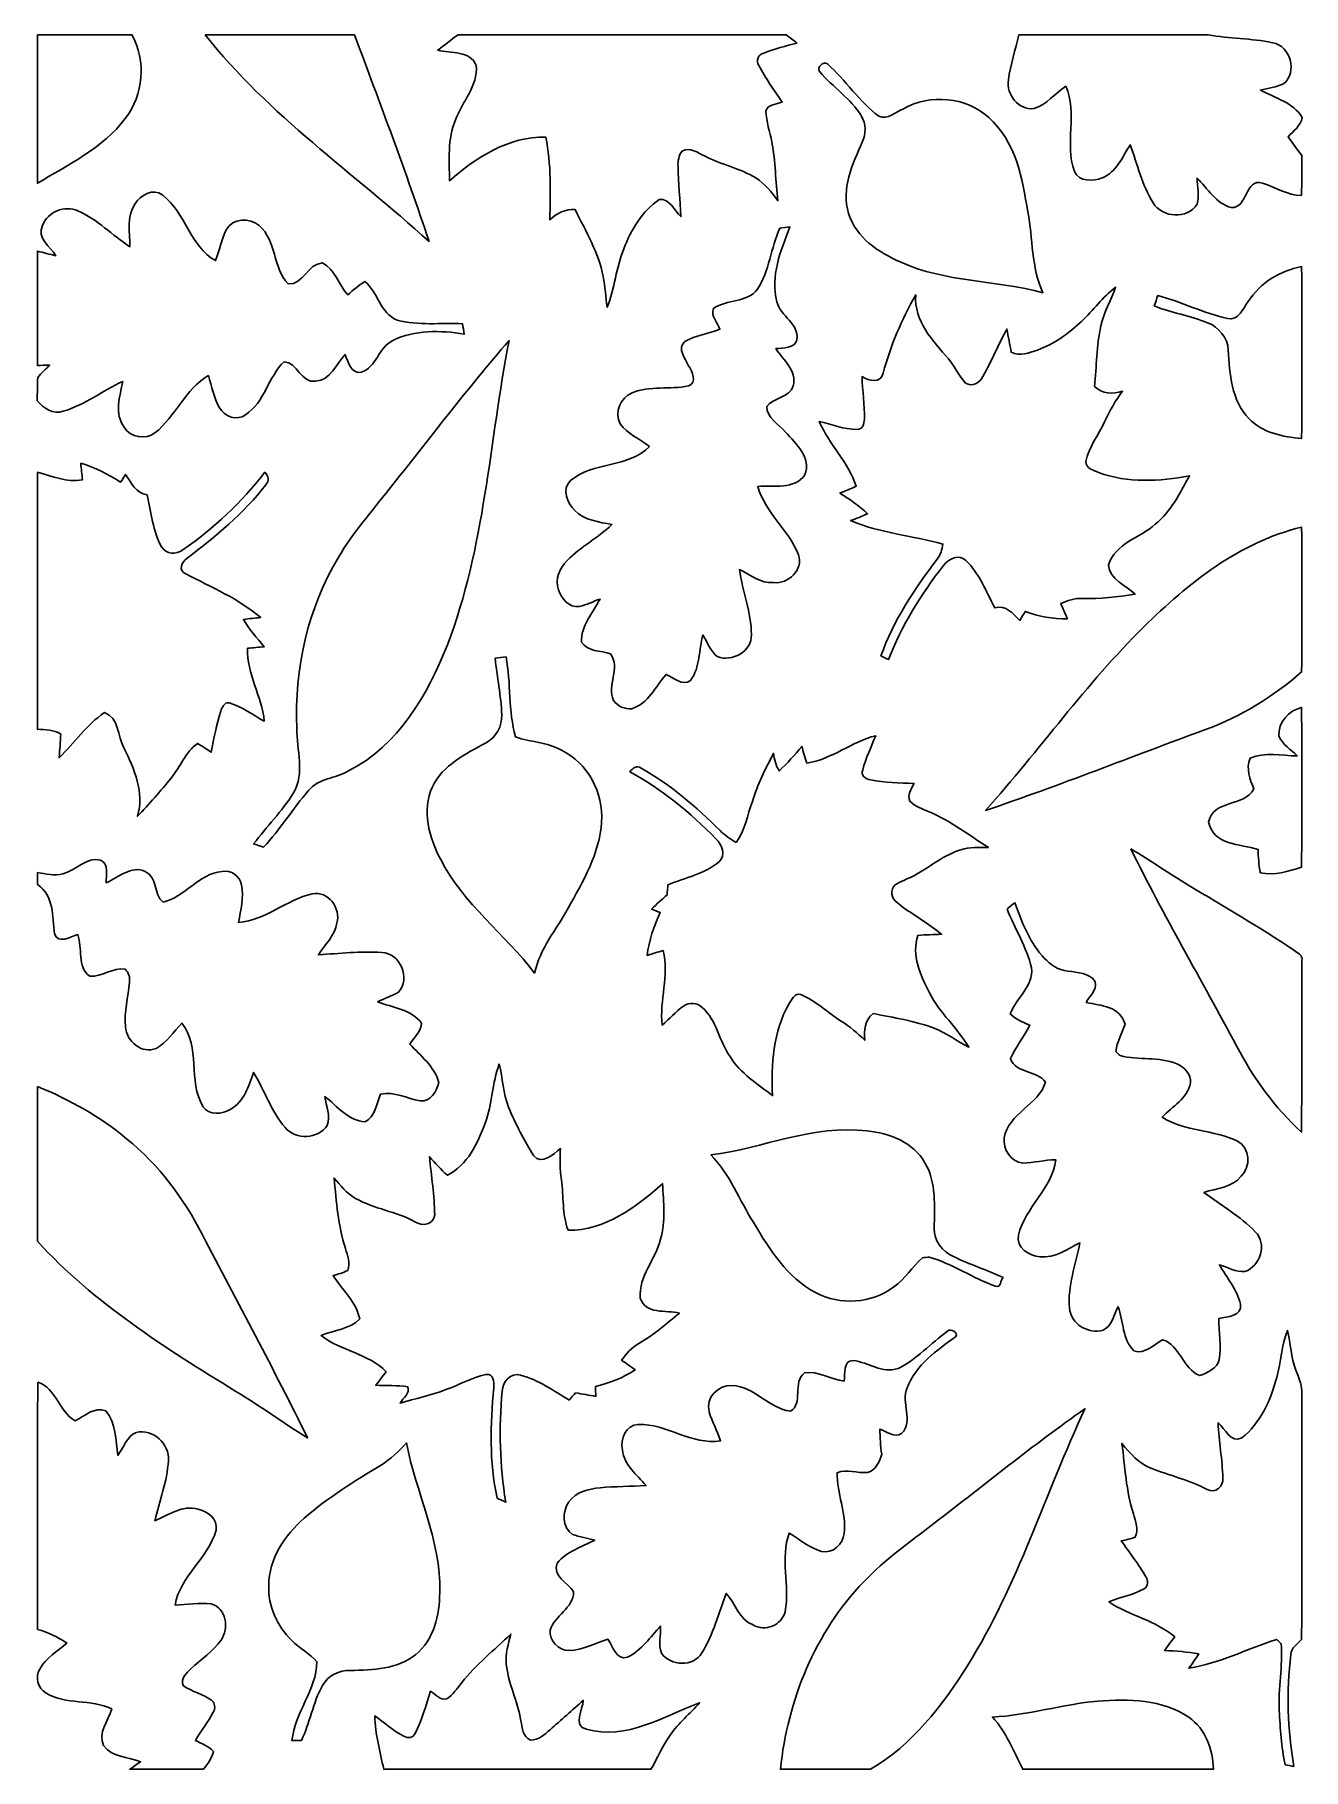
# Model space of a CAD drawing. Header units: centimetres. Extents: x -6.5 to 6.4, y -8.8 to 8.8.
import ezdxf

# ---------------------------------------------------------------- set-up
doc = ezdxf.new("R2010")
doc.units = ezdxf.units.CM
doc.header["$MEASUREMENT"] = 0
doc.layers.add('Camada 1', color=7, linetype='Continuous')

msp = doc.modelspace()

# ---------------------------------------------------------------- linework, layer by layer
at = {"layer": 'Camada 1'}
for points, knots in [([(-6.42937, 8.81944), (-6.42937, 8.81944), (-5.4691, 8.81944), (-5.4691, 8.81944), (-5.4691, 8.81944), (-5.322, 8.55203), (-5.34952, 8.20737), (-5.53614, 7.96643), (-5.53614, 7.96643), (-5.76474, 7.66692), (-6.11363, 7.49899), (-6.42972, 7.30919), (-6.42972, 7.30919), (-6.42972, 7.81261), (-6.43042, 8.31603), (-6.42937, 8.81944)], [0, 0, 0, 0, 0.2, 0.2, 0.2, 0.2, 0.4, 0.4, 0.4, 0.4, 0.6, 0.6, 0.6, 0.6, 1, 1, 1, 1]), ([(-4.72369, 8.81944), (-4.72369, 8.81944), (-3.20462, 8.81944), (-3.20462, 8.81944), (-3.20462, 8.81944), (-2.94498, 8.12094), (-2.68005, 7.42421), (-2.44615, 6.71688), (-2.44615, 6.71688), (-3.21027, 7.4115), (-4.07987, 8.001), (-4.72369, 8.81944)], [0, 0, 0, 0, 0.25, 0.25, 0.25, 0.25, 0.5, 0.5, 0.5, 0.5, 1, 1, 1, 1]), ([(-2.15089, 8.81944), (-2.15089, 8.81944), (1.18779, 8.81944), (1.18779, 8.81944), (1.18779, 8.81944), (1.22485, 8.79228), (1.26083, 8.76334), (1.2968, 8.73478), (1.2968, 8.73478), (1.18392, 8.70231), (1.06749, 8.67974), (0.95956, 8.63211), (0.95956, 8.63211), (0.90346, 8.62223), (0.87665, 8.55203), (0.91015, 8.50618), (0.91015, 8.50618), (0.97683, 8.37564), (1.06327, 8.25605), (1.14687, 8.13576), (1.14687, 8.13576), (1.08902, 8.11071), (1.00259, 8.1153), (0.98107, 8.04333), (0.98107, 8.04333), (0.9839, 7.93502), (1.02234, 7.83237), (1.04104, 7.72688), (1.04104, 7.72688), (1.08267, 7.53075), (1.07562, 7.32895), (1.10384, 7.13105), (1.10384, 7.13105), (1.03752, 7.21571), (0.97189, 7.30603), (0.87806, 7.36282), (0.87806, 7.36282), (0.71754, 7.46195), (0.52775, 7.49687), (0.36159, 7.58472), (0.36159, 7.58472), (0.28928, 7.61753), (0.2092, 7.68139), (0.12876, 7.63481), (0.12876, 7.63481), (0.09313, 7.59178), (0.08466, 7.53463), (0.08714, 7.48064), (0.08714, 7.48064), (0.08995, 7.3099), (0.10865, 7.14021), (0.11677, 6.96948), (0.11677, 6.96948), (0.04655, 7.02839), (0.00387, 7.15997), (-0.10371, 7.1434), (-0.10371, 7.1434), (-0.27975, 7.02663), (-0.39017, 6.83541), (-0.46496, 6.64245), (-0.46496, 6.64245), (-0.54151, 6.44983), (-0.55774, 6.23992), (-0.63324, 6.04731), (-0.63324, 6.04731), (-0.65088, 6.15102), (-0.65334, 6.25686), (-0.6731, 6.36023), (-0.6731, 6.36023), (-0.72143, 6.60435), (-0.85302, 6.81884), (-0.95815, 7.04108), (-0.95815, 7.04108), (-1.05867, 7.04919), (-1.14477, 7.00298), (-1.21778, 6.93807), (-1.21778, 6.93807), (-1.21002, 7.21747), (-1.2012, 7.50288), (-1.25942, 7.77769), (-1.25942, 7.77769), (-1.6323, 7.78581), (-1.96849, 7.57273), (-2.23838, 7.33424), (-2.23838, 7.33424), (-2.23979, 7.54167), (-2.26094, 7.75828), (-2.17557, 7.95372), (-2.17557, 7.95372), (-2.11137, 8.13964), (-1.94415, 8.29697), (-1.96639, 8.50582), (-1.96639, 8.50582), (-2.02494, 8.6614), (-2.22532, 8.62718), (-2.35691, 8.6621), (-2.35691, 8.6621), (-2.28811, 8.71431), (-2.22003, 8.76793), (-2.15089, 8.81944)], [0, 0, 0, 0, 0.03846154, 0.03846154, 0.03846154, 0.03846154, 0.07692308, 0.07692308, 0.07692308, 0.07692308, 0.11538462, 0.11538462, 0.11538462, 0.11538462, 0.15384615, 0.15384615, 0.15384615, 0.15384615, 0.19230769, 0.19230769, 0.19230769, 0.19230769, 0.23076923, 0.23076923, 0.23076923, 0.23076923, 0.26923077, 0.26923077, 0.26923077, 0.26923077, 0.30769231, 0.30769231, 0.30769231, 0.30769231, 0.34615385, 0.34615385, 0.34615385, 0.34615385, 0.38461538, 0.38461538, 0.38461538, 0.38461538, 0.42307692, 0.42307692, 0.42307692, 0.42307692, 0.46153846, 0.46153846, 0.46153846, 0.46153846, 0.5, 0.5, 0.5, 0.5, 0.53846154, 0.53846154, 0.53846154, 0.53846154, 0.57692308, 0.57692308, 0.57692308, 0.57692308, 0.61538462, 0.61538462, 0.61538462, 0.61538462, 0.65384615, 0.65384615, 0.65384615, 0.65384615, 0.69230769, 0.69230769, 0.69230769, 0.69230769, 0.73076923, 0.73076923, 0.73076923, 0.73076923, 0.76923077, 0.76923077, 0.76923077, 0.76923077, 0.80769231, 0.80769231, 0.80769231, 0.80769231, 0.84615385, 0.84615385, 0.84615385, 0.84615385, 0.88461538, 0.88461538, 0.88461538, 0.88461538, 0.92307692, 0.92307692, 0.92307692, 0.92307692, 1, 1, 1, 1]), ([(3.55528, 8.81944), (3.55528, 8.81944), (5.47933, 8.81944), (5.47933, 8.81944), (5.47933, 8.81944), (5.6956, 8.77711), (5.91889, 8.78381), (6.13445, 8.7383), (6.13445, 8.7383), (6.31754, 8.70866), (6.39268, 8.43808), (6.24874, 8.32097), (6.24874, 8.32097), (6.17431, 8.28498), (6.0907, 8.27651), (6.01169, 8.25605), (6.01169, 8.25605), (6.15772, 8.17456), (6.34717, 8.13117), (6.43678, 7.97806), (6.43678, 7.97806), (6.42761, 7.89269), (6.34505, 7.8426), (6.29532, 7.7805), (6.29532, 7.7805), (6.33976, 7.7163), (6.38562, 7.65386), (6.4329, 7.59178), (6.4329, 7.59178), (6.43254, 7.45596), (6.43395, 7.32013), (6.43008, 7.18467), (6.43008, 7.18467), (6.2865, 7.18502), (6.16584, 7.26863), (6.03355, 7.31097), (6.03355, 7.31097), (5.85045, 7.36528), (5.88644, 7.05026), (5.715, 7.06154), (5.715, 7.06154), (5.56119, 7.10352), (5.47475, 7.25487), (5.36821, 7.36211), (5.36821, 7.36211), (5.3668, 7.27428), (5.39467, 7.18219), (5.36751, 7.09648), (5.36751, 7.09648), (5.2712, 6.94055), (5.01085, 6.95359), (4.9209, 7.11093), (4.9209, 7.11093), (4.80625, 7.2898), (4.76215, 7.50217), (4.68736, 7.69866), (4.68736, 7.69866), (4.60762, 7.57695), (4.548, 7.42314), (4.40372, 7.36318), (4.40372, 7.36318), (4.31024, 7.3279), (4.16665, 7.31979), (4.12009, 7.42984), (4.12009, 7.42984), (4.01496, 7.70784), (4.15924, 8.02251), (4.03119, 8.29591), (4.03119, 8.29591), (3.9243, 8.21936), (3.8354, 8.11), (3.70769, 8.06731), (3.70769, 8.06731), (3.55141, 8.04791), (3.42511, 8.21337), (3.44769, 8.36048), (3.44769, 8.36048), (3.46745, 8.51675), (3.52178, 8.66598), (3.55528, 8.81944)], [0, 0, 0, 0, 0.04761905, 0.04761905, 0.04761905, 0.04761905, 0.0952381, 0.0952381, 0.0952381, 0.0952381, 0.14285714, 0.14285714, 0.14285714, 0.14285714, 0.19047619, 0.19047619, 0.19047619, 0.19047619, 0.23809524, 0.23809524, 0.23809524, 0.23809524, 0.28571429, 0.28571429, 0.28571429, 0.28571429, 0.33333333, 0.33333333, 0.33333333, 0.33333333, 0.38095238, 0.38095238, 0.38095238, 0.38095238, 0.42857143, 0.42857143, 0.42857143, 0.42857143, 0.47619048, 0.47619048, 0.47619048, 0.47619048, 0.52380952, 0.52380952, 0.52380952, 0.52380952, 0.57142857, 0.57142857, 0.57142857, 0.57142857, 0.61904762, 0.61904762, 0.61904762, 0.61904762, 0.66666667, 0.66666667, 0.66666667, 0.66666667, 0.71428571, 0.71428571, 0.71428571, 0.71428571, 0.76190476, 0.76190476, 0.76190476, 0.76190476, 0.80952381, 0.80952381, 0.80952381, 0.80952381, 0.85714286, 0.85714286, 0.85714286, 0.85714286, 0.9047619, 0.9047619, 0.9047619, 0.9047619, 1, 1, 1, 1]), ([(1.52929, 8.44303), (1.49014, 8.48395), (1.56669, 8.55556), (1.60689, 8.5217), (1.60689, 8.5217), (1.79387, 8.3573), (1.9297, 8.13893), (2.13042, 7.98935), (2.13042, 7.98935), (2.22108, 7.95019), (2.30187, 8.0338), (2.3809, 8.06661), (2.3809, 8.06661), (2.65253, 8.21972), (3.01659, 8.18868), (3.24801, 7.97595), (3.24801, 7.97595), (3.52283, 7.73747), (3.59021, 7.35858), (3.64525, 7.01781), (3.64525, 7.01781), (3.69851, 6.74404), (3.68017, 6.45371), (3.79906, 6.19512), (3.79906, 6.19512), (3.32176, 6.32777), (2.80528, 6.29849), (2.34843, 6.5084), (2.34843, 6.5084), (2.12653, 6.60681), (1.89652, 6.7571), (1.82245, 7.00193), (1.82245, 7.00193), (1.74308, 7.25134), (1.86407, 7.50181), (1.96074, 7.72759), (1.96074, 7.72759), (2.00201, 7.81049), (1.99989, 7.91174), (1.95262, 7.99182), (1.95262, 7.99182), (1.84643, 8.17209), (1.66088, 8.28463), (1.52929, 8.44303)], [0, 0, 0, 0, 0.08333333, 0.08333333, 0.08333333, 0.08333333, 0.16666667, 0.16666667, 0.16666667, 0.16666667, 0.25, 0.25, 0.25, 0.25, 0.33333333, 0.33333333, 0.33333333, 0.33333333, 0.41666667, 0.41666667, 0.41666667, 0.41666667, 0.5, 0.5, 0.5, 0.5, 0.58333333, 0.58333333, 0.58333333, 0.58333333, 0.66666667, 0.66666667, 0.66666667, 0.66666667, 0.75, 0.75, 0.75, 0.75, 0.83333333, 0.83333333, 0.83333333, 0.83333333, 1, 1, 1, 1]), ([(-5.43984, 7.09612), (-5.38198, 7.18609), (-5.25463, 7.26792), (-5.15513, 7.18679), (-5.15513, 7.18679), (-4.923, 7.01111), (-4.87927, 6.66679), (-4.61785, 6.5218), (-4.61785, 6.5218), (-4.5787, 6.62552), (-4.55824, 6.73664), (-4.50885, 6.83648), (-4.50885, 6.83648), (-4.44394, 6.9543), (-4.27143, 6.96312), (-4.17476, 6.87987), (-4.17476, 6.87987), (-3.99625, 6.72818), (-4.03754, 6.4463), (-3.87843, 6.28543), (-3.87843, 6.28543), (-3.72533, 6.27308), (-3.68123, 6.49216), (-3.5306, 6.49851), (-3.5306, 6.49851), (-3.40289, 6.4329), (-3.36515, 6.27661), (-3.27306, 6.17431), (-3.27306, 6.17431), (-3.21768, 6.22194), (-3.16123, 6.26816), (-3.10091, 6.31013), (-3.10091, 6.31013), (-2.96438, 6.20077), (-2.94286, 5.98628), (-2.77106, 5.91679), (-2.77106, 5.91679), (-2.5541, 5.85786), (-2.32692, 5.89173), (-2.10502, 5.8794), (-2.10502, 5.8794), (-2.09973, 5.84482), (-2.09408, 5.81025), (-2.08845, 5.77568), (-2.08845, 5.77568), (-2.32938, 5.81271), (-2.59221, 5.82153), (-2.81552, 5.70864), (-2.81552, 5.70864), (-2.96016, 5.63986), (-2.98062, 5.43947), (-3.13584, 5.38621), (-3.13584, 5.38621), (-3.24061, 5.36787), (-3.26918, 5.49451), (-3.30093, 5.56577), (-3.30093, 5.56577), (-3.39231, 5.47088), (-3.44874, 5.30294), (-3.59974, 5.29519), (-3.59974, 5.29519), (-3.75072, 5.27543), (-3.78459, 5.48745), (-3.92041, 5.49416), (-3.92041, 5.49416), (-4.0841, 5.34), (-4.11621, 5.07894), (-4.31446, 4.95477), (-4.31446, 4.95477), (-4.40195, 4.88879), (-4.5272, 4.93535), (-4.57729, 5.02462), (-4.57729, 5.02462), (-4.6362, 5.1255), (-4.65771, 5.24262), (-4.69018, 5.3534), (-4.69018, 5.3534), (-4.92619, 5.21441), (-5.02637, 4.93959), (-5.23416, 4.7699), (-5.23416, 4.7699), (-5.33047, 4.6983), (-5.48464, 4.72369), (-5.54813, 4.82811), (-5.54813, 4.82811), (-5.64902, 4.96393), (-5.59152, 5.14208), (-5.56224, 5.29237), (-5.56224, 5.29237), (-5.76791, 5.19959), (-5.94995, 5.05459), (-6.16795, 4.98968), (-6.16795, 4.98968), (-6.27274, 4.95618), (-6.36763, 5.02108), (-6.4322, 5.09729), (-6.4322, 5.09729), (-6.43008, 5.1763), (-6.4329, 5.25533), (-6.4262, 5.334), (-6.4262, 5.334), (-6.39022, 5.3802), (-6.34576, 5.4183), (-6.30519, 5.46028), (-6.30519, 5.46028), (-6.33623, 5.45889), (-6.39903, 5.45677), (-6.43042, 5.4557), (-6.43042, 5.4557), (-6.42937, 5.84341), (-6.42972, 6.23111), (-6.43008, 6.61846), (-6.43008, 6.61846), (-6.36798, 6.60259), (-6.3059, 6.586), (-6.24311, 6.57224), (-6.24311, 6.57224), (-6.30025, 6.66362), (-6.44207, 6.75604), (-6.37892, 6.87846), (-6.37892, 6.87846), (-6.32388, 7.01815), (-6.15597, 7.088), (-6.01768, 7.02839), (-6.01768, 7.02839), (-5.82048, 6.9409), (-5.66914, 6.77969), (-5.48957, 6.66326), (-5.48957, 6.66326), (-5.48922, 6.80755), (-5.52803, 6.96877), (-5.43984, 7.09612)], [0, 0, 0, 0, 0.02941176, 0.02941176, 0.02941176, 0.02941176, 0.05882353, 0.05882353, 0.05882353, 0.05882353, 0.08823529, 0.08823529, 0.08823529, 0.08823529, 0.11764706, 0.11764706, 0.11764706, 0.11764706, 0.14705882, 0.14705882, 0.14705882, 0.14705882, 0.17647059, 0.17647059, 0.17647059, 0.17647059, 0.20588235, 0.20588235, 0.20588235, 0.20588235, 0.23529412, 0.23529412, 0.23529412, 0.23529412, 0.26470588, 0.26470588, 0.26470588, 0.26470588, 0.29411765, 0.29411765, 0.29411765, 0.29411765, 0.32352941, 0.32352941, 0.32352941, 0.32352941, 0.35294118, 0.35294118, 0.35294118, 0.35294118, 0.38235294, 0.38235294, 0.38235294, 0.38235294, 0.41176471, 0.41176471, 0.41176471, 0.41176471, 0.44117647, 0.44117647, 0.44117647, 0.44117647, 0.47058824, 0.47058824, 0.47058824, 0.47058824, 0.5, 0.5, 0.5, 0.5, 0.52941176, 0.52941176, 0.52941176, 0.52941176, 0.55882353, 0.55882353, 0.55882353, 0.55882353, 0.58823529, 0.58823529, 0.58823529, 0.58823529, 0.61764706, 0.61764706, 0.61764706, 0.61764706, 0.64705882, 0.64705882, 0.64705882, 0.64705882, 0.67647059, 0.67647059, 0.67647059, 0.67647059, 0.70588235, 0.70588235, 0.70588235, 0.70588235, 0.73529412, 0.73529412, 0.73529412, 0.73529412, 0.76470588, 0.76470588, 0.76470588, 0.76470588, 0.79411765, 0.79411765, 0.79411765, 0.79411765, 0.82352941, 0.82352941, 0.82352941, 0.82352941, 0.85294118, 0.85294118, 0.85294118, 0.85294118, 0.88235294, 0.88235294, 0.88235294, 0.88235294, 0.91176471, 0.91176471, 0.91176471, 0.91176471, 0.94117647, 0.94117647, 0.94117647, 0.94117647, 1, 1, 1, 1]), ([(1.12148, 6.8527), (1.14723, 6.85587), (1.19909, 6.86152), (1.22485, 6.86435), (1.22485, 6.86435), (1.13171, 6.62481), (1.0241, 6.36198), (1.09326, 6.102), (1.09326, 6.102), (1.12959, 5.95629), (1.32079, 5.88256), (1.29716, 5.71816), (1.29716, 5.71816), (1.27353, 5.62609), (1.15605, 5.63597), (1.08232, 5.62715), (1.08232, 5.62715), (1.15817, 5.51215), (1.29998, 5.40315), (1.25871, 5.24862), (1.25871, 5.24862), (1.22449, 5.12444), (1.05867, 5.13186), (0.98918, 5.03907), (0.98918, 5.03907), (0.98918, 4.92125), (1.11195, 4.85916), (1.17968, 4.77731), (1.17968, 4.77731), (1.28834, 4.66478), (1.44322, 4.51696), (1.37865, 4.34481), (1.37865, 4.34481), (1.27246, 4.19028), (1.05833, 4.23932), (0.89817, 4.22663), (0.89817, 4.22663), (0.97367, 3.95993), (1.2125, 3.78459), (1.31375, 3.5313), (1.31375, 3.5313), (1.36313, 3.37889), (1.21038, 3.22862), (1.05903, 3.24872), (1.05903, 3.24872), (0.92709, 3.23639), (0.82373, 3.32809), (0.71225, 3.38101), (0.71225, 3.38101), (0.74436, 3.15877), (0.83255, 2.94498), (0.83397, 2.7185), (0.83397, 2.7185), (0.84067, 2.54916), (0.63394, 2.43628), (0.48612, 2.49555), (0.48612, 2.49555), (0.41592, 2.55269), (0.387, 2.6423), (0.3383, 2.71604), (0.3383, 2.71604), (0.29951, 2.56292), (0.31255, 2.38583), (0.21519, 2.25319), (0.21519, 2.25319), (0.13263, 2.19004), (0.04022, 2.28247), (-0.03527, 2.31422), (-0.03527, 2.31422), (-0.14216, 2.19145), (-0.21449, 2.01577), (-0.38276, 1.96532), (-0.38276, 1.96532), (-0.45295, 1.95826), (-0.52882, 1.99107), (-0.56938, 2.04964), (-0.56938, 2.04964), (-0.64065, 2.20098), (-0.49318, 2.38125), (-0.60042, 2.52306), (-0.60042, 2.52306), (-0.69919, 2.55869), (-0.83326, 2.54141), (-0.89534, 2.64337), (-0.89534, 2.64337), (-0.90311, 2.80987), (-0.77716, 2.94004), (-0.7066, 3.08081), (-0.7066, 3.08081), (-0.77716, 3.05752), (-0.84313, 3.02012), (-0.91651, 3.00567), (-0.91651, 3.00567), (-1.02234, 2.98696), (-1.09643, 3.08715), (-1.12923, 3.17394), (-1.12923, 3.17394), (-1.17122, 3.28083), (-1.11619, 3.39724), (-1.0414, 3.47415), (-1.0414, 3.47415), (-0.90382, 3.6128), (-0.72636, 3.70275), (-0.58561, 3.83786), (-0.58561, 3.83786), (-0.7172, 3.86432), (-0.86535, 3.87843), (-0.96273, 3.98251), (-0.96273, 3.98251), (-1.04174, 4.05482), (-1.09607, 4.19876), (-1.00858, 4.28449), (-1.00858, 4.28449), (-0.77927, 4.48062), (-0.41768, 4.41184), (-0.20355, 4.63125), (-0.20355, 4.63125), (-0.30091, 4.71099), (-0.4265, 4.75826), (-0.50305, 4.86127), (-0.50305, 4.86127), (-0.56268, 4.98016), (-0.49776, 5.12621), (-0.38064, 5.17877), (-0.38064, 5.17877), (-0.19861, 5.25356), (0.00458, 5.2077), (0.19297, 5.24722), (0.19297, 5.24722), (0.28397, 5.2825), (0.23318, 5.39467), (0.19473, 5.45217), (0.19473, 5.45217), (0.1605, 5.5252), (0.07231, 5.62821), (0.15592, 5.69806), (0.15592, 5.69806), (0.26458, 5.76367), (0.39652, 5.77639), (0.51328, 5.82365), (0.51328, 5.82365), (0.48753, 5.89138), (0.41875, 5.95806), (0.44732, 6.03532), (0.44732, 6.03532), (0.58173, 6.13163), (0.78705, 6.08999), (0.895, 6.23076), (0.895, 6.23076), (1.01564, 6.41914), (1.03363, 6.6502), (1.12148, 6.8527)], [0, 0, 0, 0, 0.02564103, 0.02564103, 0.02564103, 0.02564103, 0.05128205, 0.05128205, 0.05128205, 0.05128205, 0.07692308, 0.07692308, 0.07692308, 0.07692308, 0.1025641, 0.1025641, 0.1025641, 0.1025641, 0.12820513, 0.12820513, 0.12820513, 0.12820513, 0.15384615, 0.15384615, 0.15384615, 0.15384615, 0.17948718, 0.17948718, 0.17948718, 0.17948718, 0.20512821, 0.20512821, 0.20512821, 0.20512821, 0.23076923, 0.23076923, 0.23076923, 0.23076923, 0.25641026, 0.25641026, 0.25641026, 0.25641026, 0.28205128, 0.28205128, 0.28205128, 0.28205128, 0.30769231, 0.30769231, 0.30769231, 0.30769231, 0.33333333, 0.33333333, 0.33333333, 0.33333333, 0.35897436, 0.35897436, 0.35897436, 0.35897436, 0.38461538, 0.38461538, 0.38461538, 0.38461538, 0.41025641, 0.41025641, 0.41025641, 0.41025641, 0.43589744, 0.43589744, 0.43589744, 0.43589744, 0.46153846, 0.46153846, 0.46153846, 0.46153846, 0.48717949, 0.48717949, 0.48717949, 0.48717949, 0.51282051, 0.51282051, 0.51282051, 0.51282051, 0.53846154, 0.53846154, 0.53846154, 0.53846154, 0.56410256, 0.56410256, 0.56410256, 0.56410256, 0.58974359, 0.58974359, 0.58974359, 0.58974359, 0.61538462, 0.61538462, 0.61538462, 0.61538462, 0.64102564, 0.64102564, 0.64102564, 0.64102564, 0.66666667, 0.66666667, 0.66666667, 0.66666667, 0.69230769, 0.69230769, 0.69230769, 0.69230769, 0.71794872, 0.71794872, 0.71794872, 0.71794872, 0.74358974, 0.74358974, 0.74358974, 0.74358974, 0.76923077, 0.76923077, 0.76923077, 0.76923077, 0.79487179, 0.79487179, 0.79487179, 0.79487179, 0.82051282, 0.82051282, 0.82051282, 0.82051282, 0.84615385, 0.84615385, 0.84615385, 0.84615385, 0.87179487, 0.87179487, 0.87179487, 0.87179487, 0.8974359, 0.8974359, 0.8974359, 0.8974359, 0.92307692, 0.92307692, 0.92307692, 0.92307692, 0.94871795, 0.94871795, 0.94871795, 0.94871795, 1, 1, 1, 1]), ([(5.88926, 6.10622), (6.0085, 6.29673), (6.21312, 6.4202), (6.43149, 6.46112), (6.43149, 6.46112), (6.43395, 5.87833), (6.4329, 5.29554), (6.43183, 4.71275), (6.43183, 4.71275), (6.23992, 4.73109), (6.03355, 4.7699), (5.89597, 4.91701), (5.89597, 4.91701), (5.7157, 5.09869), (5.69911, 5.37138), (5.68571, 5.61233), (5.68571, 5.61233), (5.67796, 5.73687), (5.59011, 5.84694), (5.47441, 5.88997), (5.47441, 5.88997), (5.29802, 5.95948), (5.10962, 5.99298), (4.93253, 6.06071), (4.93253, 6.06071), (4.94135, 6.08682), (4.95899, 6.13974), (4.9678, 6.1662), (4.9678, 6.1662), (5.20946, 6.10622), (5.43243, 5.98416), (5.67725, 5.93514), (5.67725, 5.93514), (5.79191, 5.90408), (5.83352, 6.03637), (5.88926, 6.10622)], [0, 0, 0, 0, 0.1, 0.1, 0.1, 0.1, 0.2, 0.2, 0.2, 0.2, 0.3, 0.3, 0.3, 0.3, 0.4, 0.4, 0.4, 0.4, 0.5, 0.5, 0.5, 0.5, 0.6, 0.6, 0.6, 0.6, 0.7, 0.7, 0.7, 0.7, 0.8, 0.8, 0.8, 0.8, 1, 1, 1, 1]), ([(4.19206, 5.90444), (4.31305, 6.01451), (4.40477, 6.15421), (4.53813, 6.25086), (4.53813, 6.25086), (4.49226, 6.11857), (4.41888, 5.99617), (4.38962, 5.85786), (4.38962, 5.85786), (4.34269, 5.65608), (4.34693, 5.44724), (4.3254, 5.24191), (4.3254, 5.24191), (4.40407, 5.16748), (4.5099, 5.15972), (4.6101, 5.19394), (4.6101, 5.19394), (4.53495, 5.09834), (4.47745, 4.9918), (4.42665, 4.88173), (4.42665, 4.88173), (4.3635, 4.74802), (4.26614, 4.62738), (4.23721, 4.47957), (4.23721, 4.47957), (4.23403, 4.40725), (4.31553, 4.39313), (4.36633, 4.36738), (4.36633, 4.36738), (4.66124, 4.25767), (4.98722, 4.27601), (5.29132, 4.33458), (5.29132, 4.33458), (5.19219, 4.1589), (5.10363, 3.96945), (4.941, 3.8421), (4.941, 3.8421), (4.78825, 3.69958), (4.52966, 3.64912), (4.46792, 3.42547), (4.46792, 3.42547), (4.47781, 3.28083), (4.64149, 3.21909), (4.73674, 3.13055), (4.73674, 3.13055), (4.5586, 3.10339), (4.37938, 3.07939), (4.19876, 3.08609), (4.19876, 3.08609), (4.12184, 3.09174), (4.05024, 3.06387), (3.9811, 3.0353), (3.9811, 3.0353), (4.00261, 2.98343), (4.02554, 2.93229), (4.04883, 2.88079), (4.04883, 2.88079), (3.90172, 2.87479), (3.75673, 2.903), (3.6195, 2.95556), (3.6195, 2.95556), (3.6061, 2.93263), (3.57928, 2.88712), (3.56588, 2.86419), (3.56588, 2.86419), (3.49179, 2.93051), (3.42229, 3.02401), (3.30904, 2.99154), (3.30904, 2.99154), (3.22121, 3.1563), (3.15312, 3.33974), (3.01659, 3.47203), (3.01659, 3.47203), (2.94815, 3.54295), (2.8388, 3.49037), (2.7894, 3.42299), (2.7894, 3.42299), (2.55975, 3.1316), (2.3622, 2.81235), (2.22885, 2.46486), (2.22885, 2.46486), (2.20944, 2.47402), (2.17099, 2.49237), (2.15194, 2.50155), (2.15194, 2.50155), (2.27646, 2.86315), (2.4959, 3.18135), (2.72238, 3.4858), (2.72238, 3.4858), (2.75978, 3.52953), (2.77283, 3.58527), (2.78129, 3.64031), (2.78129, 3.64031), (2.46979, 3.72674), (2.14207, 3.75002), (1.84185, 3.87914), (1.84185, 3.87914), (1.90076, 3.89854), (1.95862, 3.92253), (2.01507, 3.94828), (2.01507, 3.94828), (1.93075, 4.02978), (1.83127, 4.09292), (1.73496, 4.1589), (1.73496, 4.1589), (1.79069, 4.18041), (1.84572, 4.20334), (1.90041, 4.22733), (1.90041, 4.22733), (1.82068, 4.4718), (1.62277, 4.65137), (1.52435, 4.88702), (1.52435, 4.88702), (1.65099, 4.85705), (1.77517, 4.80447), (1.90746, 4.80589), (1.90746, 4.80589), (1.96532, 4.8006), (1.97908, 4.8655), (1.98402, 4.9096), (1.98402, 4.9096), (1.98472, 5.05424), (1.96391, 5.19818), (1.95932, 5.34246), (1.95932, 5.34246), (2.02742, 5.29802), (2.14982, 5.27015), (2.17382, 5.37845), (2.17382, 5.37845), (2.24861, 5.65714), (2.36326, 5.92313), (2.50613, 6.17395), (2.50613, 6.17395), (2.48603, 5.90727), (2.67828, 5.709), (2.83774, 5.52202), (2.83774, 5.52202), (2.90371, 5.44617), (2.94357, 5.35094), (3.01237, 5.27755), (3.01237, 5.27755), (3.07728, 5.23134), (3.1577, 5.28214), (3.18876, 5.34387), (3.18876, 5.34387), (3.27659, 5.50157), (3.3461, 5.66844), (3.43358, 5.82648), (3.43358, 5.82648), (3.44735, 5.74781), (3.46216, 5.66949), (3.47698, 5.59082), (3.47698, 5.59082), (3.5641, 5.54777), (3.6576, 5.58341), (3.74368, 5.61199), (3.74368, 5.61199), (3.91337, 5.67302), (4.06188, 5.78131), (4.19206, 5.90444)], [0, 0, 0, 0, 0.02439024, 0.02439024, 0.02439024, 0.02439024, 0.04878049, 0.04878049, 0.04878049, 0.04878049, 0.07317073, 0.07317073, 0.07317073, 0.07317073, 0.09756098, 0.09756098, 0.09756098, 0.09756098, 0.12195122, 0.12195122, 0.12195122, 0.12195122, 0.14634146, 0.14634146, 0.14634146, 0.14634146, 0.17073171, 0.17073171, 0.17073171, 0.17073171, 0.19512195, 0.19512195, 0.19512195, 0.19512195, 0.2195122, 0.2195122, 0.2195122, 0.2195122, 0.24390244, 0.24390244, 0.24390244, 0.24390244, 0.26829268, 0.26829268, 0.26829268, 0.26829268, 0.29268293, 0.29268293, 0.29268293, 0.29268293, 0.31707317, 0.31707317, 0.31707317, 0.31707317, 0.34146341, 0.34146341, 0.34146341, 0.34146341, 0.36585366, 0.36585366, 0.36585366, 0.36585366, 0.3902439, 0.3902439, 0.3902439, 0.3902439, 0.41463415, 0.41463415, 0.41463415, 0.41463415, 0.43902439, 0.43902439, 0.43902439, 0.43902439, 0.46341463, 0.46341463, 0.46341463, 0.46341463, 0.48780488, 0.48780488, 0.48780488, 0.48780488, 0.51219512, 0.51219512, 0.51219512, 0.51219512, 0.53658537, 0.53658537, 0.53658537, 0.53658537, 0.56097561, 0.56097561, 0.56097561, 0.56097561, 0.58536585, 0.58536585, 0.58536585, 0.58536585, 0.6097561, 0.6097561, 0.6097561, 0.6097561, 0.63414634, 0.63414634, 0.63414634, 0.63414634, 0.65853659, 0.65853659, 0.65853659, 0.65853659, 0.68292683, 0.68292683, 0.68292683, 0.68292683, 0.70731707, 0.70731707, 0.70731707, 0.70731707, 0.73170732, 0.73170732, 0.73170732, 0.73170732, 0.75609756, 0.75609756, 0.75609756, 0.75609756, 0.7804878, 0.7804878, 0.7804878, 0.7804878, 0.80487805, 0.80487805, 0.80487805, 0.80487805, 0.82926829, 0.82926829, 0.82926829, 0.82926829, 0.85365854, 0.85365854, 0.85365854, 0.85365854, 0.87804878, 0.87804878, 0.87804878, 0.87804878, 0.90243902, 0.90243902, 0.90243902, 0.90243902, 0.92682927, 0.92682927, 0.92682927, 0.92682927, 0.95121951, 0.95121951, 0.95121951, 0.95121951, 1, 1, 1, 1]), ([(-2.85184, 4.19734), (-2.44756, 4.70288), (-2.05668, 5.2197), (-1.6323, 5.709), (-1.6323, 5.709), (-1.83268, 4.67642), (-1.87749, 3.60503), (-2.25989, 2.61479), (-2.25989, 2.61479), (-2.46027, 2.10679), (-2.76048, 1.5882), (-3.2646, 1.33278), (-3.2646, 1.33278), (-3.39478, 1.25448), (-3.57187, 1.25942), (-3.671, 1.13347), (-3.671, 1.13347), (-3.83399, 0.94967), (-3.96063, 0.73589), (-4.12891, 0.55774), (-4.12891, 0.55774), (-4.15466, 0.56585), (-4.20546, 0.58278), (-4.23087, 0.5909), (-4.23087, 0.5909), (-4.09963, 0.76624), (-3.94124, 0.9218), (-3.82551, 1.10842), (-3.82551, 1.10842), (-3.70451, 1.31056), (-3.79552, 1.54657), (-3.7913, 1.76494), (-3.7913, 1.76494), (-3.81565, 2.37067), (-3.68194, 2.98908), (-3.36515, 3.50979), (-3.36515, 3.50979), (-3.21875, 3.75637), (-3.02789, 3.97191), (-2.85184, 4.19734)], [0, 0, 0, 0, 0.09090909, 0.09090909, 0.09090909, 0.09090909, 0.18181818, 0.18181818, 0.18181818, 0.18181818, 0.27272727, 0.27272727, 0.27272727, 0.27272727, 0.36363636, 0.36363636, 0.36363636, 0.36363636, 0.45454545, 0.45454545, 0.45454545, 0.45454545, 0.54545455, 0.54545455, 0.54545455, 0.54545455, 0.63636364, 0.63636364, 0.63636364, 0.63636364, 0.72727273, 0.72727273, 0.72727273, 0.72727273, 0.81818182, 0.81818182, 0.81818182, 0.81818182, 1, 1, 1, 1]), ([(-5.98981, 4.46158), (-5.84376, 4.42207), (-5.71324, 4.34657), (-5.58411, 4.26966), (-5.58411, 4.26966), (-5.57176, 4.28941), (-5.54708, 4.32859), (-5.53473, 4.34798), (-5.53473, 4.34798), (-5.47546, 4.26295), (-5.4289, 4.1596), (-5.31495, 4.13948), (-5.31495, 4.13948), (-5.26837, 3.96346), (-5.26062, 3.77225), (-5.16678, 3.61209), (-5.16678, 3.61209), (-5.12304, 3.53659), (-5.01791, 3.52953), (-4.95229, 3.57964), (-4.95229, 3.57964), (-4.63549, 3.79801), (-4.35222, 4.06471), (-4.11762, 4.36986), (-4.11762, 4.36986), (-4.07458, 4.32717), (-4.07105, 4.28483), (-4.10632, 4.24215), (-4.10632, 4.24215), (-4.32964, 3.95111), (-4.6168, 3.71827), (-4.90536, 3.49566), (-4.90536, 3.49566), (-4.96429, 3.46145), (-5.00203, 3.36761), (-4.91949, 3.33621), (-4.91949, 3.33621), (-4.65949, 3.19933), (-4.3836, 3.08504), (-4.15783, 2.89172), (-4.15783, 2.89172), (-4.21604, 2.88748), (-4.27426, 2.88149), (-4.3321, 2.87338), (-4.3321, 2.87338), (-4.27601, 2.77106), (-4.19805, 2.68357), (-4.12255, 2.59574), (-4.12255, 2.59574), (-4.179, 2.59045), (-4.23545, 2.58514), (-4.2919, 2.58022), (-4.2919, 2.58022), (-4.30318, 2.32092), (-4.1476, 2.09373), (-4.12221, 1.83938), (-4.12221, 1.83938), (-4.24039, 1.90217), (-4.34903, 1.98683), (-4.47886, 2.02494), (-4.47886, 2.02494), (-4.53073, 2.03446), (-4.55117, 1.9766), (-4.566, 1.93922), (-4.566, 1.93922), (-4.60691, 1.80269), (-4.63444, 1.66263), (-4.66302, 1.5233), (-4.66302, 1.5233), (-4.70853, 1.55363), (-4.75473, 1.58396), (-4.8013, 1.6129), (-4.8013, 1.6129), (-4.92512, 1.52435), (-4.97521, 1.37478), (-5.07012, 1.26083), (-5.07012, 1.26083), (-5.17806, 1.12572), (-5.29271, 0.99554), (-5.41338, 0.87136), (-5.41338, 0.87136), (-5.33752, 1.11512), (-5.44688, 1.35254), (-5.55059, 1.56845), (-5.55059, 1.56845), (-5.61833, 1.68768), (-5.59647, 1.87254), (-5.74815, 1.92617), (-5.74815, 1.92617), (-5.92912, 1.8034), (-6.05437, 1.61924), (-6.20818, 1.46719), (-6.20818, 1.46719), (-6.20289, 1.54763), (-6.1969, 1.62772), (-6.19337, 1.70814), (-6.19337, 1.70814), (-6.26568, 1.74978), (-6.34894, 1.75331), (-6.42972, 1.75718), (-6.42972, 1.75718), (-6.42937, 2.62819), (-6.43042, 3.49885), (-6.42937, 4.36986), (-6.42937, 4.36986), (-6.27909, 4.33458), (-6.13056, 4.2612), (-5.97217, 4.29224), (-5.97217, 4.29224), (-5.97712, 4.34869), (-5.98346, 4.40513), (-5.98981, 4.46158)], [0, 0, 0, 0, 0.03448276, 0.03448276, 0.03448276, 0.03448276, 0.06896552, 0.06896552, 0.06896552, 0.06896552, 0.10344828, 0.10344828, 0.10344828, 0.10344828, 0.13793103, 0.13793103, 0.13793103, 0.13793103, 0.17241379, 0.17241379, 0.17241379, 0.17241379, 0.20689655, 0.20689655, 0.20689655, 0.20689655, 0.24137931, 0.24137931, 0.24137931, 0.24137931, 0.27586207, 0.27586207, 0.27586207, 0.27586207, 0.31034483, 0.31034483, 0.31034483, 0.31034483, 0.34482759, 0.34482759, 0.34482759, 0.34482759, 0.37931034, 0.37931034, 0.37931034, 0.37931034, 0.4137931, 0.4137931, 0.4137931, 0.4137931, 0.44827586, 0.44827586, 0.44827586, 0.44827586, 0.48275862, 0.48275862, 0.48275862, 0.48275862, 0.51724138, 0.51724138, 0.51724138, 0.51724138, 0.55172414, 0.55172414, 0.55172414, 0.55172414, 0.5862069, 0.5862069, 0.5862069, 0.5862069, 0.62068966, 0.62068966, 0.62068966, 0.62068966, 0.65517241, 0.65517241, 0.65517241, 0.65517241, 0.68965517, 0.68965517, 0.68965517, 0.68965517, 0.72413793, 0.72413793, 0.72413793, 0.72413793, 0.75862069, 0.75862069, 0.75862069, 0.75862069, 0.79310345, 0.79310345, 0.79310345, 0.79310345, 0.82758621, 0.82758621, 0.82758621, 0.82758621, 0.86206897, 0.86206897, 0.86206897, 0.86206897, 0.89655172, 0.89655172, 0.89655172, 0.89655172, 0.93103448, 0.93103448, 0.93103448, 0.93103448, 1, 1, 1, 1]), ([(4.82353, 2.79541), (5.27755, 3.24131), (5.79931, 3.66182), (6.43183, 3.81141), (6.43183, 3.81141), (6.43325, 3.32069), (6.43395, 2.82999), (6.43149, 2.3389), (6.43149, 2.3389), (6.14257, 2.08845), (5.81271, 1.88453), (5.45287, 1.75331), (5.45287, 1.75331), (4.70675, 1.4799), (3.96875, 1.18533), (3.21592, 0.93132), (3.21592, 0.93132), (3.76273, 1.5434), (4.23862, 2.21755), (4.82353, 2.79541)], [0, 0, 0, 0, 0.16666667, 0.16666667, 0.16666667, 0.16666667, 0.33333333, 0.33333333, 0.33333333, 0.33333333, 0.5, 0.5, 0.5, 0.5, 0.66666667, 0.66666667, 0.66666667, 0.66666667, 1, 1, 1, 1]), ([(-1.77411, 2.47931), (-1.73672, 2.48425), (-1.69932, 2.48849), (-1.66193, 2.49237), (-1.66193, 2.49237), (-1.61149, 2.22425), (-1.64146, 1.9438), (-1.56562, 1.67922), (-1.56562, 1.67922), (-1.41323, 1.62382), (-1.24319, 1.6263), (-1.0996, 1.54445), (-1.0996, 1.54445), (-0.83078, 1.41286), (-0.66993, 1.10949), (-0.69074, 0.8135), (-0.69074, 0.8135), (-0.71191, 0.49354), (-0.87806, 0.21025), (-1.03152, -0.06278), (-1.03152, -0.06278), (-1.14969, -0.28046), (-1.31974, -0.47519), (-1.3723, -0.72354), (-1.3723, -0.72354), (-1.67252, -0.32385), (-2.09761, -0.02222), (-2.32657, 0.43074), (-2.32657, 0.43074), (-2.4451, 0.65334), (-2.52341, 0.93098), (-2.41194, 1.17193), (-2.41194, 1.17193), (-2.30645, 1.39559), (-2.07151, 1.50566), (-1.86619, 1.6189), (-1.86619, 1.6189), (-1.76318, 1.67252), (-1.69932, 1.78788), (-1.70673, 1.90358), (-1.70673, 1.90358), (-1.71238, 2.0969), (-1.75472, 2.28706), (-1.77411, 2.47931)], [0, 0, 0, 0, 0.08333333, 0.08333333, 0.08333333, 0.08333333, 0.16666667, 0.16666667, 0.16666667, 0.16666667, 0.25, 0.25, 0.25, 0.25, 0.33333333, 0.33333333, 0.33333333, 0.33333333, 0.41666667, 0.41666667, 0.41666667, 0.41666667, 0.5, 0.5, 0.5, 0.5, 0.58333333, 0.58333333, 0.58333333, 0.58333333, 0.66666667, 0.66666667, 0.66666667, 0.66666667, 0.75, 0.75, 0.75, 0.75, 0.83333333, 0.83333333, 0.83333333, 0.83333333, 1, 1, 1, 1]), ([(6.20006, 1.68733), (6.18983, 1.82774), (6.2999, 1.94592), (6.43113, 1.97838), (6.43113, 1.97838), (6.43395, 1.43686), (6.43361, 0.895), (6.43149, 0.35312), (6.43149, 0.35312), (6.29532, 0.31574), (6.15385, 0.26141), (6.01132, 0.29774), (6.01132, 0.29774), (5.99439, 0.37606), (5.99157, 0.45578), (5.98769, 0.53552), (5.98769, 0.53552), (5.80672, 0.59195), (5.53402, 0.57502), (5.48464, 0.81244), (5.48464, 0.81244), (5.53191, 1.04668), (5.84376, 0.96202), (5.94501, 1.14935), (5.94501, 1.14935), (5.90515, 1.24919), (5.86351, 1.35536), (5.90656, 1.46156), (5.90656, 1.46156), (6.05966, 1.52681), (6.22652, 1.48802), (6.38632, 1.48554), (6.38632, 1.48554), (6.32283, 1.55117), (6.23639, 1.60019), (6.20006, 1.68733)], [0, 0, 0, 0, 0.1, 0.1, 0.1, 0.1, 0.2, 0.2, 0.2, 0.2, 0.3, 0.3, 0.3, 0.3, 0.4, 0.4, 0.4, 0.4, 0.5, 0.5, 0.5, 0.5, 0.6, 0.6, 0.6, 0.6, 0.7, 0.7, 0.7, 0.7, 0.8, 0.8, 0.8, 0.8, 1, 1, 1, 1]), ([(1.39805, 1.41111), (1.65064, 1.45204), (1.85208, 1.62877), (2.09797, 1.69121), (2.09797, 1.69121), (2.05351, 1.57551), (1.99602, 1.46437), (1.96673, 1.34301), (1.96673, 1.34301), (1.93993, 1.29046), (1.99884, 1.24529), (2.04505, 1.24178), (2.04505, 1.24178), (2.19039, 1.21108), (2.34032, 1.21355), (2.48813, 1.20438), (2.48813, 1.20438), (2.46203, 1.14757), (2.41582, 1.08902), (2.44651, 1.02376), (2.44651, 1.02376), (2.50048, 0.97013), (2.57598, 0.94791), (2.643, 0.91617), (2.643, 0.91617), (2.85962, 0.82444), (3.04835, 0.68155), (3.24414, 0.55386), (3.24414, 0.55386), (3.15029, 0.55245), (3.05364, 0.56198), (2.96333, 0.53162), (2.96333, 0.53162), (2.76224, 0.46955), (2.60809, 0.31503), (2.41547, 0.23424), (2.41547, 0.23424), (2.35902, 0.20179), (2.26625, 0.18696), (2.26272, 0.10653), (2.26272, 0.10653), (2.2539, 0.03069), (2.32375, -0.01481), (2.37666, -0.05467), (2.37666, -0.05467), (2.50754, -0.14534), (2.64442, -0.22789), (2.76895, -0.32773), (2.76895, -0.32773), (2.68781, -0.3309), (2.60702, -0.33338), (2.52623, -0.33937), (2.52623, -0.33937), (2.45991, -0.53798), (2.55481, -0.74719), (2.64478, -0.92321), (2.64478, -0.92321), (2.74849, -1.12888), (2.92946, -1.27916), (3.04587, -1.47601), (3.04587, -1.47601), (2.92559, -1.41746), (2.81975, -1.33173), (2.69451, -1.2841), (2.69451, -1.2841), (2.49414, -1.2065), (2.27999, -1.17756), (2.07115, -1.13417), (2.07115, -1.13417), (1.98578, -1.2012), (1.98154, -1.30668), (1.98683, -1.40616), (1.98683, -1.40616), (1.91311, -1.33385), (1.83549, -1.26505), (1.74695, -1.21143), (1.74695, -1.21143), (1.6083, -1.1243), (1.48943, -1.00329), (1.33631, -0.94051), (1.33631, -0.94051), (1.27212, -0.92075), (1.24459, -0.99659), (1.21462, -1.03786), (1.21462, -1.03786), (1.05692, -1.31833), (1.02975, -1.65276), (1.0488, -1.96849), (1.0488, -1.96849), (0.89534, -1.84855), (0.72036, -1.74412), (0.61806, -1.57268), (0.61806, -1.57268), (0.50341, -1.4171), (0.48436, -1.20332), (0.33408, -1.0728), (0.33408, -1.0728), (0.28397, -1.02376), (0.19826, -1.01528), (0.14181, -1.05833), (0.14181, -1.05833), (0.06456, -1.1169), (-0.00034, -1.18921), (-0.07443, -1.2513), (-0.07443, -1.2513), (-0.10266, -0.998), (-0.00316, -0.74365), (-0.06385, -0.49388), (-0.06385, -0.49388), (-0.11923, -0.5087), (-0.17356, -0.52563), (-0.22754, -0.54397), (-0.22754, -0.54397), (-0.2099, -0.39088), (-0.15769, -0.24694), (-0.09384, -0.10829), (-0.09384, -0.10829), (-0.1157, -0.09913), (-0.1598, -0.08042), (-0.18167, -0.07126), (-0.18167, -0.07126), (-0.13124, -0.02187), (-0.07832, 0.0254), (-0.02504, 0.07196), (-0.02504, 0.07196), (-0.02258, 0.09735), (-0.01763, 0.14817), (-0.01517, 0.17356), (-0.01517, 0.17356), (0.15875, 0.2494), (0.35701, 0.28363), (0.50517, 0.40993), (0.50517, 0.40993), (0.57679, 0.47766), (0.53374, 0.58596), (0.47201, 0.64381), (0.47201, 0.64381), (0.21201, 0.9084), (-0.07654, 1.14793), (-0.40428, 1.32396), (-0.40428, 1.32396), (-0.37465, 1.35819), (-0.33301, 1.39559), (-0.28716, 1.35995), (-0.28716, 1.35995), (0.01198, 1.19345), (0.27305, 0.96626), (0.51505, 0.72565), (0.51505, 0.72565), (0.56268, 0.67768), (0.61948, 0.64028), (0.67734, 0.60537), (0.67734, 0.60537), (0.77045, 0.72672), (0.79092, 0.88265), (0.84349, 1.02234), (0.84349, 1.02234), (0.89534, 1.19415), (0.9772, 1.35395), (1.05867, 1.51341), (1.05867, 1.51341), (1.06715, 1.44992), (1.0802, 1.38677), (1.1176, 1.33314), (1.1176, 1.33314), (1.19909, 1.41145), (1.27565, 1.49436), (1.34584, 1.58291), (1.34584, 1.58291), (1.36207, 1.52541), (1.37936, 1.4679), (1.39805, 1.41111)], [0, 0, 0, 0, 0.02272727, 0.02272727, 0.02272727, 0.02272727, 0.04545455, 0.04545455, 0.04545455, 0.04545455, 0.06818182, 0.06818182, 0.06818182, 0.06818182, 0.09090909, 0.09090909, 0.09090909, 0.09090909, 0.11363636, 0.11363636, 0.11363636, 0.11363636, 0.13636364, 0.13636364, 0.13636364, 0.13636364, 0.15909091, 0.15909091, 0.15909091, 0.15909091, 0.18181818, 0.18181818, 0.18181818, 0.18181818, 0.20454545, 0.20454545, 0.20454545, 0.20454545, 0.22727273, 0.22727273, 0.22727273, 0.22727273, 0.25, 0.25, 0.25, 0.25, 0.27272727, 0.27272727, 0.27272727, 0.27272727, 0.29545455, 0.29545455, 0.29545455, 0.29545455, 0.31818182, 0.31818182, 0.31818182, 0.31818182, 0.34090909, 0.34090909, 0.34090909, 0.34090909, 0.36363636, 0.36363636, 0.36363636, 0.36363636, 0.38636364, 0.38636364, 0.38636364, 0.38636364, 0.40909091, 0.40909091, 0.40909091, 0.40909091, 0.43181818, 0.43181818, 0.43181818, 0.43181818, 0.45454545, 0.45454545, 0.45454545, 0.45454545, 0.47727273, 0.47727273, 0.47727273, 0.47727273, 0.5, 0.5, 0.5, 0.5, 0.52272727, 0.52272727, 0.52272727, 0.52272727, 0.54545455, 0.54545455, 0.54545455, 0.54545455, 0.56818182, 0.56818182, 0.56818182, 0.56818182, 0.59090909, 0.59090909, 0.59090909, 0.59090909, 0.61363636, 0.61363636, 0.61363636, 0.61363636, 0.63636364, 0.63636364, 0.63636364, 0.63636364, 0.65909091, 0.65909091, 0.65909091, 0.65909091, 0.68181818, 0.68181818, 0.68181818, 0.68181818, 0.70454545, 0.70454545, 0.70454545, 0.70454545, 0.72727273, 0.72727273, 0.72727273, 0.72727273, 0.75, 0.75, 0.75, 0.75, 0.77272727, 0.77272727, 0.77272727, 0.77272727, 0.79545455, 0.79545455, 0.79545455, 0.79545455, 0.81818182, 0.81818182, 0.81818182, 0.81818182, 0.84090909, 0.84090909, 0.84090909, 0.84090909, 0.86363636, 0.86363636, 0.86363636, 0.86363636, 0.88636364, 0.88636364, 0.88636364, 0.88636364, 0.90909091, 0.90909091, 0.90909091, 0.90909091, 0.93181818, 0.93181818, 0.93181818, 0.93181818, 0.95454545, 0.95454545, 0.95454545, 0.95454545, 1, 1, 1, 1]), ([(4.69406, 0.54044), (4.89549, 0.42367), (5.08528, 0.28821), (5.2846, 0.16862), (5.2846, 0.16862), (5.64268, -0.04655), (6.00392, -0.25646), (6.35141, -0.4886), (6.35141, -0.4886), (6.38457, -0.51752), (6.44877, -0.53764), (6.4329, -0.59477), (6.4329, -0.59477), (6.43149, -1.17686), (6.43536, -1.7586), (6.43042, -2.34032), (6.43042, -2.34032), (6.1595, -2.08986), (5.93831, -1.78964), (5.76967, -1.4619), (5.76967, -1.4619), (5.41267, -0.79375), (5.02849, -0.1397), (4.69406, 0.54044)], [0, 0, 0, 0, 0.14285714, 0.14285714, 0.14285714, 0.14285714, 0.28571429, 0.28571429, 0.28571429, 0.28571429, 0.42857143, 0.42857143, 0.42857143, 0.42857143, 0.57142857, 0.57142857, 0.57142857, 0.57142857, 0.71428571, 0.71428571, 0.71428571, 0.71428571, 1, 1, 1, 1]), ([(-6.17185, 0.28751), (-6.03708, 0.31362), (-5.93583, 0.46531), (-5.78943, 0.42545), (-5.78943, 0.42545), (-5.69665, 0.38593), (-5.73229, 0.27305), (-5.73229, 0.19507), (-5.73229, 0.19507), (-5.6067, 0.24799), (-5.47511, 0.3757), (-5.33259, 0.31114), (-5.33259, 0.31114), (-5.20629, 0.25435), (-5.25144, 0.07866), (-5.15267, -0.0007), (-5.15267, -0.0007), (-4.9276, 0.04585), (-4.79036, 0.29138), (-4.55188, 0.31009), (-4.55188, 0.31009), (-4.46122, 0.32666), (-4.37127, 0.26492), (-4.35256, 0.17533), (-4.35256, 0.17533), (-4.33175, 0.04726), (-4.36138, -0.0822), (-4.38431, -0.20813), (-4.38431, -0.20813), (-4.1081, -0.18837), (-3.89854, 0.02329), (-3.63431, 0.08361), (-3.63431, 0.08361), (-3.47098, 0.1157), (-3.34291, -0.06314), (-3.38313, -0.21342), (-3.38313, -0.21342), (-3.40077, -0.34325), (-3.5066, -0.4311), (-3.57152, -0.53764), (-3.57152, -0.53764), (-3.35738, -0.5228), (-3.14218, -0.49812), (-2.927, -0.51328), (-2.927, -0.51328), (-2.73931, -0.51752), (-2.62995, -0.78105), (-2.7559, -0.91581), (-2.7559, -0.91581), (-2.82397, -0.95603), (-2.90159, -0.9779), (-2.97039, -1.01669), (-2.97039, -1.01669), (-2.81798, -1.07244), (-2.62643, -1.09185), (-2.52377, -1.23119), (-2.52377, -1.23119), (-2.52095, -1.31762), (-2.60068, -1.37653), (-2.6423, -1.44497), (-2.6423, -1.44497), (-2.53118, -1.56491), (-2.39218, -1.67004), (-2.34631, -1.83479), (-2.34631, -1.83479), (-2.37172, -1.92229), (-2.4271, -2.03658), (-2.53683, -2.02177), (-2.53683, -2.02177), (-2.67088, -1.99777), (-2.79858, -1.92369), (-2.93899, -1.95403), (-2.93899, -1.95403), (-2.9845, -2.04964), (-2.99084, -2.18369), (-3.09738, -2.2359), (-3.09738, -2.2359), (-3.26707, -2.22566), (-3.37925, -2.07327), (-3.50731, -1.97872), (-3.50731, -1.97872), (-3.49462, -2.07432), (-3.44382, -2.17557), (-3.48085, -2.27188), (-3.48085, -2.27188), (-3.57681, -2.41299), (-3.80118, -2.42429), (-3.91089, -2.2927), (-3.91089, -2.2927), (-4.05129, -2.12794), (-4.11938, -1.91698), (-4.2305, -1.73319), (-4.2305, -1.73319), (-4.28237, -1.87006), (-4.32647, -2.02812), (-4.46263, -2.10643), (-4.46263, -2.10643), (-4.5473, -2.1583), (-4.68806, -2.17594), (-4.74732, -2.07856), (-4.74732, -2.07856), (-4.90044, -1.82104), (-4.76815, -1.47355), (-4.96005, -1.23367), (-4.96005, -1.23367), (-5.04647, -1.31833), (-5.11245, -1.42875), (-5.22076, -1.48836), (-5.22076, -1.48836), (-5.3668, -1.55117), (-5.52662, -1.41569), (-5.53473, -1.26858), (-5.53473, -1.26858), (-5.54848, -1.1169), (-5.50686, -0.96626), (-5.49521, -0.81562), (-5.49521, -0.81562), (-5.48428, -0.76553), (-5.50474, -0.7179), (-5.53755, -0.68155), (-5.53755, -0.68155), (-5.6649, -0.66216), (-5.77179, -0.76553), (-5.89845, -0.75564), (-5.89845, -0.75564), (-6.02862, -0.6604), (-5.969, -0.46848), (-6.02014, -0.3316), (-6.02014, -0.3316), (-6.0907, -0.35453), (-6.22477, -0.43144), (-6.25651, -0.32208), (-6.25651, -0.32208), (-6.27944, -0.14746), (-6.26075, 0.06597), (-6.42937, 0.17673), (-6.42937, 0.17673), (-6.42972, 0.20742), (-6.43042, 0.26882), (-6.43078, 0.29915), (-6.43078, 0.29915), (-6.34541, 0.28751), (-6.25686, 0.25929), (-6.17185, 0.28751)], [0, 0, 0, 0, 0.02702703, 0.02702703, 0.02702703, 0.02702703, 0.05405405, 0.05405405, 0.05405405, 0.05405405, 0.08108108, 0.08108108, 0.08108108, 0.08108108, 0.10810811, 0.10810811, 0.10810811, 0.10810811, 0.13513514, 0.13513514, 0.13513514, 0.13513514, 0.16216216, 0.16216216, 0.16216216, 0.16216216, 0.18918919, 0.18918919, 0.18918919, 0.18918919, 0.21621622, 0.21621622, 0.21621622, 0.21621622, 0.24324324, 0.24324324, 0.24324324, 0.24324324, 0.27027027, 0.27027027, 0.27027027, 0.27027027, 0.2972973, 0.2972973, 0.2972973, 0.2972973, 0.32432432, 0.32432432, 0.32432432, 0.32432432, 0.35135135, 0.35135135, 0.35135135, 0.35135135, 0.37837838, 0.37837838, 0.37837838, 0.37837838, 0.40540541, 0.40540541, 0.40540541, 0.40540541, 0.43243243, 0.43243243, 0.43243243, 0.43243243, 0.45945946, 0.45945946, 0.45945946, 0.45945946, 0.48648649, 0.48648649, 0.48648649, 0.48648649, 0.51351351, 0.51351351, 0.51351351, 0.51351351, 0.54054054, 0.54054054, 0.54054054, 0.54054054, 0.56756757, 0.56756757, 0.56756757, 0.56756757, 0.59459459, 0.59459459, 0.59459459, 0.59459459, 0.62162162, 0.62162162, 0.62162162, 0.62162162, 0.64864865, 0.64864865, 0.64864865, 0.64864865, 0.67567568, 0.67567568, 0.67567568, 0.67567568, 0.7027027, 0.7027027, 0.7027027, 0.7027027, 0.72972973, 0.72972973, 0.72972973, 0.72972973, 0.75675676, 0.75675676, 0.75675676, 0.75675676, 0.78378378, 0.78378378, 0.78378378, 0.78378378, 0.81081081, 0.81081081, 0.81081081, 0.81081081, 0.83783784, 0.83783784, 0.83783784, 0.83783784, 0.86486486, 0.86486486, 0.86486486, 0.86486486, 0.89189189, 0.89189189, 0.89189189, 0.89189189, 0.91891892, 0.91891892, 0.91891892, 0.91891892, 0.94594595, 0.94594595, 0.94594595, 0.94594595, 1, 1, 1, 1]), ([(3.43429, -0.0709), (3.46075, -0.04974), (3.48791, -0.02857), (3.51472, -0.00776), (3.51472, -0.00776), (3.58281, -0.19755), (3.65653, -0.39158), (3.79024, -0.54609), (3.79024, -0.54609), (3.85092, -0.61312), (3.9236, -0.68014), (4.01637, -0.69497), (4.01637, -0.69497), (4.11514, -0.71649), (4.22697, -0.70979), (4.30883, -0.77893), (4.30883, -0.77893), (4.38502, -0.86713), (4.27813, -0.94473), (4.2411, -1.02129), (4.2411, -1.02129), (4.39067, -1.05375), (4.58645, -1.06221), (4.63515, -1.24107), (4.63515, -1.24107), (4.60798, -1.33561), (4.54907, -1.42205), (4.54166, -1.52118), (4.54166, -1.52118), (4.55224, -1.53141), (4.57412, -1.55222), (4.5847, -1.56245), (4.5847, -1.56245), (4.77378, -1.6122), (4.97874, -1.5688), (5.16113, -1.64606), (5.16113, -1.64606), (5.23733, -1.67781), (5.31035, -1.7519), (5.30048, -1.84043), (5.30048, -1.84043), (5.27049, -1.99848), (5.11668, -2.08068), (5.01261, -2.18687), (5.01261, -2.18687), (5.24298, -2.33927), (5.53755, -2.31174), (5.7799, -2.4324), (5.7799, -2.4324), (5.90832, -2.50155), (5.91572, -2.69063), (5.8173, -2.78835), (5.8173, -2.78835), (5.72452, -2.90442), (5.56789, -2.91041), (5.43701, -2.95275), (5.43701, -2.95275), (5.61162, -3.08539), (5.80636, -3.19439), (5.96018, -3.35244), (5.96018, -3.35244), (6.08471, -3.47415), (6.00991, -3.70451), (5.85435, -3.75813), (5.85435, -3.75813), (5.76226, -3.76802), (5.68042, -3.71264), (5.59469, -3.68793), (5.59469, -3.68793), (5.66878, -3.81987), (5.77356, -3.93982), (5.80955, -4.08939), (5.80955, -4.08939), (5.8314, -4.21323), (5.67019, -4.21957), (5.5887, -4.23545), (5.5887, -4.23545), (5.58553, -4.37479), (5.61939, -4.5152), (5.59257, -4.65349), (5.59257, -4.65349), (5.57176, -4.74839), (5.47475, -4.78437), (5.39467, -4.81507), (5.39467, -4.81507), (5.21794, -4.74591), (5.19923, -4.50956), (5.0165, -4.45099), (5.0165, -4.45099), (4.92831, -4.50285), (4.83729, -4.60233), (4.7251, -4.56459), (4.7251, -4.56459), (4.60304, -4.44746), (4.62244, -4.26332), (4.56459, -4.11514), (4.56459, -4.11514), (4.51979, -4.197), (4.50356, -4.30776), (4.41289, -4.35397), (4.41289, -4.35397), (4.26154, -4.39773), (4.08374, -4.29153), (4.06929, -4.13066), (4.06929, -4.13066), (4.04953, -3.90418), (4.13315, -3.68618), (4.17512, -3.46674), (4.17512, -3.46674), (4.046, -3.52636), (3.92219, -3.62513), (3.77155, -3.6089), (3.77155, -3.6089), (3.66041, -3.60009), (3.52354, -3.51542), (3.5507, -3.38701), (3.5507, -3.38701), (3.6195, -3.10444), (3.89254, -2.91465), (3.9303, -2.62042), (3.9303, -2.62042), (3.81706, -2.6229), (3.70662, -2.65148), (3.59375, -2.65606), (3.59375, -2.65606), (3.47415, -2.63877), (3.38807, -2.51777), (3.40676, -2.39959), (3.40676, -2.39959), (3.44487, -2.1477), (3.76025, -2.06375), (3.82517, -1.83198), (3.82517, -1.83198), (3.73803, -1.7085), (3.52882, -1.74871), (3.46816, -1.59278), (3.46816, -1.59278), (3.52636, -1.47496), (3.60362, -1.36842), (3.66642, -1.25341), (3.66642, -1.25341), (3.5955, -1.22307), (3.5239, -1.19097), (3.46604, -1.13875), (3.46604, -1.13875), (3.52743, -0.97754), (3.70487, -0.8576), (3.68335, -0.67062), (3.68335, -0.67062), (3.63431, -0.45826), (3.51367, -0.27235), (3.43429, -0.0709)], [0, 0, 0, 0, 0.02564103, 0.02564103, 0.02564103, 0.02564103, 0.05128205, 0.05128205, 0.05128205, 0.05128205, 0.07692308, 0.07692308, 0.07692308, 0.07692308, 0.1025641, 0.1025641, 0.1025641, 0.1025641, 0.12820513, 0.12820513, 0.12820513, 0.12820513, 0.15384615, 0.15384615, 0.15384615, 0.15384615, 0.17948718, 0.17948718, 0.17948718, 0.17948718, 0.20512821, 0.20512821, 0.20512821, 0.20512821, 0.23076923, 0.23076923, 0.23076923, 0.23076923, 0.25641026, 0.25641026, 0.25641026, 0.25641026, 0.28205128, 0.28205128, 0.28205128, 0.28205128, 0.30769231, 0.30769231, 0.30769231, 0.30769231, 0.33333333, 0.33333333, 0.33333333, 0.33333333, 0.35897436, 0.35897436, 0.35897436, 0.35897436, 0.38461538, 0.38461538, 0.38461538, 0.38461538, 0.41025641, 0.41025641, 0.41025641, 0.41025641, 0.43589744, 0.43589744, 0.43589744, 0.43589744, 0.46153846, 0.46153846, 0.46153846, 0.46153846, 0.48717949, 0.48717949, 0.48717949, 0.48717949, 0.51282051, 0.51282051, 0.51282051, 0.51282051, 0.53846154, 0.53846154, 0.53846154, 0.53846154, 0.56410256, 0.56410256, 0.56410256, 0.56410256, 0.58974359, 0.58974359, 0.58974359, 0.58974359, 0.61538462, 0.61538462, 0.61538462, 0.61538462, 0.64102564, 0.64102564, 0.64102564, 0.64102564, 0.66666667, 0.66666667, 0.66666667, 0.66666667, 0.69230769, 0.69230769, 0.69230769, 0.69230769, 0.71794872, 0.71794872, 0.71794872, 0.71794872, 0.74358974, 0.74358974, 0.74358974, 0.74358974, 0.76923077, 0.76923077, 0.76923077, 0.76923077, 0.79487179, 0.79487179, 0.79487179, 0.79487179, 0.82051282, 0.82051282, 0.82051282, 0.82051282, 0.84615385, 0.84615385, 0.84615385, 0.84615385, 0.87179487, 0.87179487, 0.87179487, 0.87179487, 0.8974359, 0.8974359, 0.8974359, 0.8974359, 0.92307692, 0.92307692, 0.92307692, 0.92307692, 0.94871795, 0.94871795, 0.94871795, 0.94871795, 1, 1, 1, 1]), ([(-1.73177, -1.64606), (-1.69686, -1.79175), (-1.69367, -1.94556), (-1.63653, -2.08597), (-1.63653, -2.08597), (-1.56739, -2.25848), (-1.47742, -2.42288), (-1.38148, -2.58163), (-1.38148, -2.58163), (-1.29892, -2.6797), (-1.18004, -2.56399), (-1.10878, -2.50684), (-1.10878, -2.50684), (-1.11407, -2.61301), (-1.11548, -2.71992), (-1.0996, -2.82575), (-1.0996, -2.82575), (-1.07385, -2.99578), (-1.09395, -3.17287), (-1.03187, -3.33691), (-1.03187, -3.33691), (-0.65687, -3.3461), (-0.33937, -3.1002), (-0.07055, -2.86561), (-0.07055, -2.86561), (-0.06139, -3.05328), (-0.03422, -3.24555), (-0.09243, -3.42864), (-0.09243, -3.42864), (-0.13864, -3.63573), (-0.3175, -3.80505), (-0.29669, -4.02695), (-0.29669, -4.02695), (-0.24799, -4.19559), (-0.03245, -4.14867), (0.10054, -4.17971), (0.10054, -4.17971), (-0.02962, -4.29331), (-0.16369, -4.40231), (-0.31255, -4.49014), (-0.31255, -4.49014), (-0.38417, -4.53107), (-0.4385, -4.59422), (-0.48682, -4.65949), (-0.48682, -4.65949), (-0.44097, -4.69265), (-0.39404, -4.7251), (-0.34748, -4.75755), (-0.34748, -4.75755), (-0.47237, -4.83763), (-0.60995, -4.89303), (-0.75388, -4.92794), (-0.75388, -4.92794), (-0.75247, -4.95265), (-0.74965, -5.00238), (-0.74824, -5.02708), (-0.74824, -5.02708), (-0.81774, -5.01614), (-0.88652, -5.00274), (-0.95566, -4.9918), (-0.95566, -4.9918), (-0.97225, -5.00979), (-1.00541, -5.04613), (-1.02164, -5.06411), (-1.02164, -5.06411), (-1.17968, -4.96958), (-1.33385, -4.85775), (-1.51411, -4.81153), (-1.51411, -4.81153), (-1.61571, -4.77943), (-1.69721, -4.88102), (-1.7018, -4.97311), (-1.7018, -4.97311), (-1.73708, -5.34987), (-1.72685, -5.73017), (-1.66616, -6.1034), (-1.66616, -6.1034), (-1.68768, -6.09318), (-1.73036, -6.07201), (-1.7519, -6.06142), (-1.7519, -6.06142), (-1.83727, -5.69419), (-1.81963, -5.31142), (-1.78788, -4.93854), (-1.78788, -4.93854), (-1.78047, -4.88209), (-1.78859, -4.78966), (-1.86867, -4.80413), (-1.86867, -4.80413), (-2.01083, -4.83658), (-2.13888, -4.91137), (-2.27646, -4.95828), (-2.27646, -4.95828), (-2.42639, -5.01967), (-2.58585, -5.0493), (-2.74038, -5.09551), (-2.74038, -5.09551), (-2.70968, -5.04331), (-2.63666, -4.99709), (-2.66276, -4.92972), (-2.66276, -4.92972), (-2.77035, -4.91313), (-2.87972, -4.91771), (-2.98803, -4.91384), (-2.98803, -4.91384), (-2.95275, -4.86833), (-2.91747, -4.82318), (-2.8822, -4.77801), (-2.8822, -4.77801), (-3.06139, -4.58998), (-3.34362, -4.56671), (-3.54365, -4.40725), (-3.54365, -4.40725), (-3.41453, -4.35256), (-3.24979, -4.34693), (-3.1517, -4.23827), (-3.1517, -4.23827), (-3.18593, -4.06929), (-3.3288, -3.94053), (-3.42299, -3.79871), (-3.42299, -3.79871), (-3.37255, -3.78424), (-3.32034, -3.7726), (-3.27377, -3.7465), (-3.27377, -3.7465), (-3.24026, -3.67171), (-3.2773, -3.5948), (-3.29671, -3.52212), (-3.29671, -3.52212), (-3.37185, -3.29106), (-3.38701, -3.04694), (-3.41277, -2.80704), (-3.41277, -2.80704), (-3.34573, -2.88183), (-3.28329, -2.96509), (-3.19334, -3.01412), (-3.19334, -3.01412), (-3.0046, -3.12278), (-2.78058, -3.14466), (-2.59079, -3.2512), (-2.59079, -3.2512), (-2.51707, -3.30022), (-2.39818, -3.28507), (-2.38831, -3.18206), (-2.38831, -3.18206), (-2.39148, -2.98414), (-2.42288, -2.78729), (-2.44193, -2.59045), (-2.44193, -2.59045), (-2.38407, -2.6557), (-2.32516, -2.72062), (-2.25953, -2.77917), (-2.25953, -2.77917), (-2.05634, -2.67441), (-1.94944, -2.45463), (-1.87571, -2.24895), (-1.87571, -2.24895), (-1.80233, -2.05387), (-1.80304, -1.84114), (-1.73177, -1.64606)], [0, 0, 0, 0, 0.02439024, 0.02439024, 0.02439024, 0.02439024, 0.04878049, 0.04878049, 0.04878049, 0.04878049, 0.07317073, 0.07317073, 0.07317073, 0.07317073, 0.09756098, 0.09756098, 0.09756098, 0.09756098, 0.12195122, 0.12195122, 0.12195122, 0.12195122, 0.14634146, 0.14634146, 0.14634146, 0.14634146, 0.17073171, 0.17073171, 0.17073171, 0.17073171, 0.19512195, 0.19512195, 0.19512195, 0.19512195, 0.2195122, 0.2195122, 0.2195122, 0.2195122, 0.24390244, 0.24390244, 0.24390244, 0.24390244, 0.26829268, 0.26829268, 0.26829268, 0.26829268, 0.29268293, 0.29268293, 0.29268293, 0.29268293, 0.31707317, 0.31707317, 0.31707317, 0.31707317, 0.34146341, 0.34146341, 0.34146341, 0.34146341, 0.36585366, 0.36585366, 0.36585366, 0.36585366, 0.3902439, 0.3902439, 0.3902439, 0.3902439, 0.41463415, 0.41463415, 0.41463415, 0.41463415, 0.43902439, 0.43902439, 0.43902439, 0.43902439, 0.46341463, 0.46341463, 0.46341463, 0.46341463, 0.48780488, 0.48780488, 0.48780488, 0.48780488, 0.51219512, 0.51219512, 0.51219512, 0.51219512, 0.53658537, 0.53658537, 0.53658537, 0.53658537, 0.56097561, 0.56097561, 0.56097561, 0.56097561, 0.58536585, 0.58536585, 0.58536585, 0.58536585, 0.6097561, 0.6097561, 0.6097561, 0.6097561, 0.63414634, 0.63414634, 0.63414634, 0.63414634, 0.65853659, 0.65853659, 0.65853659, 0.65853659, 0.68292683, 0.68292683, 0.68292683, 0.68292683, 0.70731707, 0.70731707, 0.70731707, 0.70731707, 0.73170732, 0.73170732, 0.73170732, 0.73170732, 0.75609756, 0.75609756, 0.75609756, 0.75609756, 0.7804878, 0.7804878, 0.7804878, 0.7804878, 0.80487805, 0.80487805, 0.80487805, 0.80487805, 0.82926829, 0.82926829, 0.82926829, 0.82926829, 0.85365854, 0.85365854, 0.85365854, 0.85365854, 0.87804878, 0.87804878, 0.87804878, 0.87804878, 0.90243902, 0.90243902, 0.90243902, 0.90243902, 0.92682927, 0.92682927, 0.92682927, 0.92682927, 0.95121951, 0.95121951, 0.95121951, 0.95121951, 1, 1, 1, 1]), ([(-6.42972, -1.87607), (-6.1034, -2.01048), (-5.78979, -2.18193), (-5.51921, -2.41017), (-5.51921, -2.41017), (-5.19818, -2.67334), (-4.94242, -3.01059), (-4.75438, -3.37925), (-4.75438, -3.37925), (-4.39773, -4.07), (-4.02307, -4.75192), (-3.68158, -5.45041), (-3.68158, -5.45041), (-3.92747, -5.29695), (-4.16243, -5.12655), (-4.41042, -4.97699), (-4.41042, -4.97699), (-5.12938, -4.53495), (-5.85611, -4.07882), (-6.42937, -3.45015), (-6.42937, -3.45015), (-6.43042, -2.92522), (-6.42972, -2.40064), (-6.42972, -1.87607)], [0, 0, 0, 0, 0.14285714, 0.14285714, 0.14285714, 0.14285714, 0.28571429, 0.28571429, 0.28571429, 0.28571429, 0.42857143, 0.42857143, 0.42857143, 0.42857143, 0.57142857, 0.57142857, 0.57142857, 0.57142857, 0.71428571, 0.71428571, 0.71428571, 0.71428571, 1, 1, 1, 1]), ([(0.4205, -2.57245), (0.9525, -2.50401), (1.46543, -2.25848), (2.01117, -2.32833), (2.01117, -2.32833), (2.23872, -2.3495), (2.48038, -2.44403), (2.59927, -2.65077), (2.59927, -2.65077), (2.71709, -2.85291), (2.69592, -3.09421), (2.69346, -3.31893), (2.69346, -3.31893), (2.68639, -3.44523), (2.77988, -3.55389), (2.88924, -3.60469), (2.88924, -3.60469), (3.05328, -3.68582), (3.22896, -3.74015), (3.39407, -3.81881), (3.39407, -3.81881), (3.36761, -3.84493), (3.3729, -3.92818), (3.31786, -3.90701), (3.31786, -3.90701), (3.08575, -3.82763), (2.88079, -3.67841), (2.64266, -3.61138), (2.64266, -3.61138), (2.62536, -3.6128), (2.59115, -3.61562), (2.57386, -3.61702), (2.57386, -3.61702), (2.47049, -3.70981), (2.39994, -3.8354), (2.28211, -3.913), (2.28211, -3.913), (2.05634, -4.08445), (1.73601, -4.10527), (1.4866, -3.97228), (1.4866, -3.97228), (1.19803, -3.82164), (1.02022, -3.53413), (0.8576, -3.2639), (0.8576, -3.2639), (0.71049, -3.03423), (0.61736, -2.76789), (0.4205, -2.57245)], [0, 0, 0, 0, 0.07692308, 0.07692308, 0.07692308, 0.07692308, 0.15384615, 0.15384615, 0.15384615, 0.15384615, 0.23076923, 0.23076923, 0.23076923, 0.23076923, 0.30769231, 0.30769231, 0.30769231, 0.30769231, 0.38461538, 0.38461538, 0.38461538, 0.38461538, 0.46153846, 0.46153846, 0.46153846, 0.46153846, 0.53846154, 0.53846154, 0.53846154, 0.53846154, 0.61538462, 0.61538462, 0.61538462, 0.61538462, 0.69230769, 0.69230769, 0.69230769, 0.69230769, 0.76923077, 0.76923077, 0.76923077, 0.76923077, 0.84615385, 0.84615385, 0.84615385, 0.84615385, 1, 1, 1, 1]), ([(2.32587, -4.74345), (2.51741, -4.65172), (2.65852, -4.48556), (2.83033, -4.36421), (2.83033, -4.36421), (2.85362, -4.33034), (2.95134, -4.38326), (2.91041, -4.421), (2.91041, -4.421), (2.71814, -4.5614), (2.50577, -4.70817), (2.41793, -4.94064), (2.41793, -4.94064), (2.34738, -5.08952), (2.49096, -5.27649), (2.3622, -5.40631), (2.3622, -5.40631), (2.28528, -5.45007), (2.21014, -5.3848), (2.14066, -5.35905), (2.14066, -5.35905), (2.14241, -5.44442), (2.14629, -5.53013), (2.15935, -5.61516), (2.15935, -5.61516), (2.13783, -5.69312), (2.09902, -5.77673), (2.014, -5.80143), (2.014, -5.80143), (1.91028, -5.81025), (1.80552, -5.76226), (1.70532, -5.8046), (1.70532, -5.8046), (1.70215, -6.01345), (1.80269, -6.21171), (1.77658, -6.42126), (1.77658, -6.42126), (1.76705, -6.53097), (1.66088, -6.63292), (1.54693, -6.6033), (1.54693, -6.6033), (1.42416, -6.56802), (1.32503, -6.48404), (1.21884, -6.41702), (1.21884, -6.41702), (1.1243, -6.6749), (1.22624, -6.95218), (1.17722, -7.21676), (1.17722, -7.21676), (1.14335, -7.35365), (0.97155, -7.42456), (0.85019, -7.35153), (0.85019, -7.35153), (0.70484, -7.29721), (0.67203, -7.13493), (0.5782, -7.03014), (0.5782, -7.03014), (0.50165, -7.2337), (0.44343, -7.44714), (0.3309, -7.63481), (0.3309, -7.63481), (0.24482, -7.78157), (0.01093, -7.77098), (-0.08254, -7.63905), (-0.08254, -7.63905), (-0.11711, -7.5519), (-0.08395, -7.45418), (-0.09031, -7.36353), (-0.09031, -7.36353), (-0.19507, -7.47465), (-0.28575, -7.60976), (-0.42579, -7.67961), (-0.42579, -7.67961), (-0.54327, -7.71701), (-0.57467, -7.56742), (-0.62618, -7.49618), (-0.62618, -7.49618), (-0.75671, -7.53779), (-0.88265, -7.60976), (-1.0227, -7.61012), (-1.0227, -7.61012), (-1.12959, -7.61364), (-1.2259, -7.50992), (-1.21462, -7.40409), (-1.21462, -7.40409), (-1.16628, -7.25452), (-0.97754, -7.18149), (-0.97508, -7.01462), (-0.97508, -7.01462), (-1.03292, -6.92043), (-1.19803, -6.85305), (-1.14158, -6.72182), (-1.14158, -6.72182), (-1.04668, -6.60152), (-0.89005, -6.5599), (-0.76059, -6.48899), (-0.76059, -6.48899), (-0.83538, -6.46711), (-0.91334, -6.45724), (-0.98636, -6.43078), (-0.98636, -6.43078), (-1.09395, -6.36198), (-1.09149, -6.19653), (-1.0241, -6.10022), (-1.0241, -6.10022), (-0.9525, -5.99792), (-0.82337, -5.96864), (-0.70626, -5.95558), (-0.70626, -5.95558), (-0.55068, -5.94395), (-0.39404, -5.94254), (-0.23812, -5.93514), (-0.23812, -5.93514), (-0.33231, -5.82507), (-0.46073, -5.72593), (-0.47907, -5.57142), (-0.47907, -5.57142), (-0.49917, -5.46206), (-0.44591, -5.31707), (-0.31855, -5.31176), (-0.31855, -5.31176), (-0.02786, -5.30331), (0.22613, -5.52662), (0.52034, -5.47863), (0.52034, -5.47863), (0.48541, -5.37845), (0.43427, -5.2846), (0.40286, -5.18337), (0.40286, -5.18337), (0.36264, -5.04296), (0.49705, -4.90607), (0.6357, -4.91596), (0.6357, -4.91596), (0.8643, -4.92371), (1.01177, -5.15408), (1.23225, -5.17735), (1.23225, -5.17735), (1.36277, -5.10117), (1.24848, -4.88138), (1.37337, -4.78754), (1.37337, -4.78754), (1.512, -4.76566), (1.639, -4.85634), (1.77587, -4.8715), (1.77587, -4.8715), (1.79, -4.80024), (1.76283, -4.6609), (1.86937, -4.66231), (1.86937, -4.66231), (2.02318, -4.68029), (2.16534, -4.79989), (2.32587, -4.74345)], [0, 0, 0, 0, 0.02564103, 0.02564103, 0.02564103, 0.02564103, 0.05128205, 0.05128205, 0.05128205, 0.05128205, 0.07692308, 0.07692308, 0.07692308, 0.07692308, 0.1025641, 0.1025641, 0.1025641, 0.1025641, 0.12820513, 0.12820513, 0.12820513, 0.12820513, 0.15384615, 0.15384615, 0.15384615, 0.15384615, 0.17948718, 0.17948718, 0.17948718, 0.17948718, 0.20512821, 0.20512821, 0.20512821, 0.20512821, 0.23076923, 0.23076923, 0.23076923, 0.23076923, 0.25641026, 0.25641026, 0.25641026, 0.25641026, 0.28205128, 0.28205128, 0.28205128, 0.28205128, 0.30769231, 0.30769231, 0.30769231, 0.30769231, 0.33333333, 0.33333333, 0.33333333, 0.33333333, 0.35897436, 0.35897436, 0.35897436, 0.35897436, 0.38461538, 0.38461538, 0.38461538, 0.38461538, 0.41025641, 0.41025641, 0.41025641, 0.41025641, 0.43589744, 0.43589744, 0.43589744, 0.43589744, 0.46153846, 0.46153846, 0.46153846, 0.46153846, 0.48717949, 0.48717949, 0.48717949, 0.48717949, 0.51282051, 0.51282051, 0.51282051, 0.51282051, 0.53846154, 0.53846154, 0.53846154, 0.53846154, 0.56410256, 0.56410256, 0.56410256, 0.56410256, 0.58974359, 0.58974359, 0.58974359, 0.58974359, 0.61538462, 0.61538462, 0.61538462, 0.61538462, 0.64102564, 0.64102564, 0.64102564, 0.64102564, 0.66666667, 0.66666667, 0.66666667, 0.66666667, 0.69230769, 0.69230769, 0.69230769, 0.69230769, 0.71794872, 0.71794872, 0.71794872, 0.71794872, 0.74358974, 0.74358974, 0.74358974, 0.74358974, 0.76923077, 0.76923077, 0.76923077, 0.76923077, 0.79487179, 0.79487179, 0.79487179, 0.79487179, 0.82051282, 0.82051282, 0.82051282, 0.82051282, 0.84615385, 0.84615385, 0.84615385, 0.84615385, 0.87179487, 0.87179487, 0.87179487, 0.87179487, 0.8974359, 0.8974359, 0.8974359, 0.8974359, 0.92307692, 0.92307692, 0.92307692, 0.92307692, 0.94871795, 0.94871795, 0.94871795, 0.94871795, 1, 1, 1, 1]), ([(6.17784, -4.8341), (6.22299, -4.67642), (6.2237, -4.50849), (6.28685, -4.35609), (6.28685, -4.35609), (6.32249, -4.48909), (6.32142, -4.63055), (6.37222, -4.76003), (6.37222, -4.76003), (6.39444, -4.82952), (6.43395, -4.8962), (6.4329, -4.97134), (6.4329, -4.97134), (6.43183, -5.81483), (6.43431, -6.65797), (6.43149, -7.50111), (6.43149, -7.50111), (6.38739, -7.5445), (6.326, -7.58367), (6.32283, -7.6521), (6.32283, -7.6521), (6.27203, -8.02993), (6.29108, -8.41445), (6.35141, -8.79016), (6.35141, -8.79016), (6.32919, -8.78628), (6.28543, -8.77781), (6.26321, -8.77359), (6.26321, -8.77359), (6.22547, -8.59155), (6.21454, -8.40527), (6.20323, -8.22006), (6.20323, -8.22006), (6.19266, -7.99394), (6.24063, -7.76851), (6.22335, -7.54274), (6.22335, -7.54274), (6.21205, -7.5318), (6.18983, -7.50992), (6.17855, -7.49899), (6.17855, -7.49899), (5.8801, -7.59319), (5.59752, -7.7403), (5.2853, -7.7918), (5.2853, -7.7918), (5.31917, -7.74347), (5.35305, -7.69479), (5.3848, -7.6454), (5.3848, -7.6454), (5.26979, -7.62353), (5.15267, -7.61894), (5.0366, -7.60976), (5.0366, -7.60976), (5.07118, -7.56425), (5.1054, -7.51874), (5.13997, -7.47323), (5.13997, -7.47323), (4.94488, -7.30566), (4.68207, -7.2584), (4.47111, -7.11658), (4.47111, -7.11658), (4.58893, -7.06825), (4.71735, -7.04603), (4.82881, -6.98324), (4.82881, -6.98324), (4.87432, -6.96136), (4.87257, -6.89715), (4.84752, -6.86082), (4.84752, -6.86082), (4.77237, -6.73311), (4.67888, -6.6174), (4.59668, -6.49464), (4.59668, -6.49464), (4.64361, -6.48652), (4.69018, -6.47559), (4.73604, -6.46112), (4.73604, -6.46112), (4.77838, -6.38422), (4.74203, -6.29778), (4.72052, -6.22017), (4.72052, -6.22017), (4.64502, -5.98874), (4.63373, -5.74428), (4.60375, -5.50474), (4.60375, -5.50474), (4.68383, -5.60704), (4.77378, -5.70723), (4.89795, -5.75627), (4.89795, -5.75627), (5.08706, -5.83352), (5.2892, -5.87657), (5.47088, -5.97358), (5.47088, -5.97358), (5.55059, -6.02085), (5.6402, -5.94184), (5.62997, -5.85716), (5.62997, -5.85716), (5.6268, -5.66914), (5.58658, -5.48357), (5.5827, -5.29554), (5.5827, -5.29554), (5.6515, -5.35586), (5.71076, -5.50686), (5.82259, -5.45007), (5.82259, -5.45007), (6.01274, -5.29836), (6.11823, -5.06482), (6.17784, -4.8341)], [0, 0, 0, 0, 0.03571429, 0.03571429, 0.03571429, 0.03571429, 0.07142857, 0.07142857, 0.07142857, 0.07142857, 0.10714286, 0.10714286, 0.10714286, 0.10714286, 0.14285714, 0.14285714, 0.14285714, 0.14285714, 0.17857143, 0.17857143, 0.17857143, 0.17857143, 0.21428571, 0.21428571, 0.21428571, 0.21428571, 0.25, 0.25, 0.25, 0.25, 0.28571429, 0.28571429, 0.28571429, 0.28571429, 0.32142857, 0.32142857, 0.32142857, 0.32142857, 0.35714286, 0.35714286, 0.35714286, 0.35714286, 0.39285714, 0.39285714, 0.39285714, 0.39285714, 0.42857143, 0.42857143, 0.42857143, 0.42857143, 0.46428571, 0.46428571, 0.46428571, 0.46428571, 0.5, 0.5, 0.5, 0.5, 0.53571429, 0.53571429, 0.53571429, 0.53571429, 0.57142857, 0.57142857, 0.57142857, 0.57142857, 0.60714286, 0.60714286, 0.60714286, 0.60714286, 0.64285714, 0.64285714, 0.64285714, 0.64285714, 0.67857143, 0.67857143, 0.67857143, 0.67857143, 0.71428571, 0.71428571, 0.71428571, 0.71428571, 0.75, 0.75, 0.75, 0.75, 0.78571429, 0.78571429, 0.78571429, 0.78571429, 0.82142857, 0.82142857, 0.82142857, 0.82142857, 0.85714286, 0.85714286, 0.85714286, 0.85714286, 0.89285714, 0.89285714, 0.89285714, 0.89285714, 0.92857143, 0.92857143, 0.92857143, 0.92857143, 1, 1, 1, 1]), ([(-6.42654, -4.88421), (-6.23534, -4.94595), (-6.21417, -5.18159), (-6.04626, -5.27507), (-6.04626, -5.27507), (-5.95066, -5.22958), (-5.84799, -5.12514), (-5.73475, -5.17455), (-5.73475, -5.17455), (-5.62609, -5.29624), (-5.63845, -5.47546), (-5.61092, -5.62715), (-5.61092, -5.62715), (-5.55308, -5.54743), (-5.52238, -5.4356), (-5.42607, -5.39396), (-5.42607, -5.39396), (-5.25638, -5.3541), (-5.08212, -5.50791), (-5.09834, -5.68184), (-5.09834, -5.68184), (-5.10962, -5.89104), (-5.18724, -6.08929), (-5.23592, -6.29143), (-5.23592, -6.29143), (-5.09729, -6.23252), (-4.95511, -6.12916), (-4.79707, -6.17326), (-4.79707, -6.17326), (-4.69935, -6.19478), (-4.59139, -6.27591), (-4.61327, -6.3881), (-4.61327, -6.3881), (-4.69265, -6.67278), (-4.97628, -6.85341), (-5.03061, -7.14903), (-5.03061, -7.14903), (-4.90784, -7.14691), (-4.78437, -7.12187), (-4.6616, -7.13775), (-4.6616, -7.13775), (-4.50744, -7.17868), (-4.47993, -7.38645), (-4.56106, -7.50464), (-4.56106, -7.50464), (-4.64255, -7.62175), (-4.76637, -7.69866), (-4.86798, -7.79638), (-4.86798, -7.79638), (-4.91313, -7.84294), (-4.97981, -7.89586), (-4.94629, -7.9689), (-4.94629, -7.9689), (-4.85775, -8.03134), (-4.74768, -8.05427), (-4.65878, -8.11671), (-4.65878, -8.11671), (-4.62104, -8.14422), (-4.61856, -8.19996), (-4.64078, -8.23911), (-4.64078, -8.23911), (-4.69265, -8.33966), (-4.76673, -8.42751), (-4.82353, -8.52557), (-4.82353, -8.52557), (-4.75933, -8.55873), (-4.69018, -8.5859), (-4.63797, -8.63706), (-4.63797, -8.63706), (-4.6542, -8.70654), (-4.69688, -8.76547), (-4.74169, -8.81944), (-4.74169, -8.81944), (-4.74169, -8.81944), (-5.49134, -8.81944), (-5.49134, -8.81944), (-5.49134, -8.81944), (-5.45429, -8.79403), (-5.41796, -8.76828), (-5.38161, -8.74218), (-5.38161, -8.74218), (-5.50686, -8.69385), (-5.67336, -8.69879), (-5.75697, -8.57815), (-5.75697, -8.57815), (-5.82083, -8.45007), (-5.70583, -8.32626), (-5.67372, -8.20596), (-5.67372, -8.20596), (-5.88327, -8.09907), (-6.14115, -8.17104), (-6.34259, -8.04367), (-6.34259, -8.04367), (-6.42372, -7.99535), (-6.45829, -7.88212), (-6.40749, -7.80026), (-6.40749, -7.80026), (-6.34293, -7.68738), (-6.22687, -7.61858), (-6.13092, -7.53568), (-6.13092, -7.53568), (-6.22265, -7.47394), (-6.32319, -7.42772), (-6.42937, -7.39705), (-6.42937, -7.39705), (-6.42866, -6.55954), (-6.43361, -5.72169), (-6.42654, -4.88421)], [0, 0, 0, 0, 0.03571429, 0.03571429, 0.03571429, 0.03571429, 0.07142857, 0.07142857, 0.07142857, 0.07142857, 0.10714286, 0.10714286, 0.10714286, 0.10714286, 0.14285714, 0.14285714, 0.14285714, 0.14285714, 0.17857143, 0.17857143, 0.17857143, 0.17857143, 0.21428571, 0.21428571, 0.21428571, 0.21428571, 0.25, 0.25, 0.25, 0.25, 0.28571429, 0.28571429, 0.28571429, 0.28571429, 0.32142857, 0.32142857, 0.32142857, 0.32142857, 0.35714286, 0.35714286, 0.35714286, 0.35714286, 0.39285714, 0.39285714, 0.39285714, 0.39285714, 0.42857143, 0.42857143, 0.42857143, 0.42857143, 0.46428571, 0.46428571, 0.46428571, 0.46428571, 0.5, 0.5, 0.5, 0.5, 0.53571429, 0.53571429, 0.53571429, 0.53571429, 0.57142857, 0.57142857, 0.57142857, 0.57142857, 0.60714286, 0.60714286, 0.60714286, 0.60714286, 0.64285714, 0.64285714, 0.64285714, 0.64285714, 0.67857143, 0.67857143, 0.67857143, 0.67857143, 0.71428571, 0.71428571, 0.71428571, 0.71428571, 0.75, 0.75, 0.75, 0.75, 0.78571429, 0.78571429, 0.78571429, 0.78571429, 0.82142857, 0.82142857, 0.82142857, 0.82142857, 0.85714286, 0.85714286, 0.85714286, 0.85714286, 0.89285714, 0.89285714, 0.89285714, 0.89285714, 0.92857143, 0.92857143, 0.92857143, 0.92857143, 1, 1, 1, 1]), ([(2.69098, -6.31825), (3.20111, -5.92807), (3.70028, -5.52309), (4.22592, -5.15338), (4.22592, -5.15338), (3.82376, -6.01944), (3.544, -6.94513), (3.03564, -7.7597), (3.03564, -7.7597), (2.77953, -8.17104), (2.46873, -8.57144), (2.04399, -8.81944), (2.04399, -8.81944), (2.04399, -8.81944), (1.12854, -8.81944), (1.12854, -8.81944), (1.12854, -8.81944), (1.20332, -8.11742), (1.48096, -7.42421), (1.9766, -6.91339), (1.9766, -6.91339), (2.18863, -6.68548), (2.44722, -6.5098), (2.69098, -6.31825)], [0, 0, 0, 0, 0.14285714, 0.14285714, 0.14285714, 0.14285714, 0.28571429, 0.28571429, 0.28571429, 0.28571429, 0.42857143, 0.42857143, 0.42857143, 0.42857143, 0.57142857, 0.57142857, 0.57142857, 0.57142857, 0.71428571, 0.71428571, 0.71428571, 0.71428571, 1, 1, 1, 1]), ([(-2.94004, -5.7284), (-2.83986, -5.66807), (-2.75412, -5.58694), (-2.67582, -5.5005), (-2.67582, -5.5005), (-2.58022, -6.01062), (-2.31951, -6.4904), (-2.33785, -7.01957), (-2.33785, -7.01957), (-2.33715, -7.24923), (-2.39642, -7.50181), (-2.58197, -7.65281), (-2.58197, -7.65281), (-2.76825, -7.80097), (-3.01871, -7.8119), (-3.24626, -7.81368), (-3.24626, -7.81368), (-3.36055, -7.80767), (-3.4752, -7.86835), (-3.5313, -7.96819), (-3.5313, -7.96819), (-3.62761, -8.14387), (-3.65794, -8.34636), (-3.74402, -8.52628), (-3.74402, -8.52628), (-3.76836, -8.52628), (-3.81669, -8.52664), (-3.84069, -8.52664), (-3.84069, -8.52664), (-3.81316, -8.24547), (-3.59197, -8.01051), (-3.58634, -7.72583), (-3.58634, -7.72583), (-3.66006, -7.6408), (-3.76307, -7.58859), (-3.84281, -7.51028), (-3.84281, -7.51028), (-3.99133, -7.36494), (-4.08622, -7.15926), (-4.0767, -6.94901), (-4.0767, -6.94901), (-4.07563, -6.67843), (-3.91337, -6.43819), (-3.71686, -6.26497), (-3.71686, -6.26497), (-3.47732, -6.05966), (-3.20886, -5.89209), (-2.94004, -5.7284)], [0, 0, 0, 0, 0.07692308, 0.07692308, 0.07692308, 0.07692308, 0.15384615, 0.15384615, 0.15384615, 0.15384615, 0.23076923, 0.23076923, 0.23076923, 0.23076923, 0.30769231, 0.30769231, 0.30769231, 0.30769231, 0.38461538, 0.38461538, 0.38461538, 0.38461538, 0.46153846, 0.46153846, 0.46153846, 0.46153846, 0.53846154, 0.53846154, 0.53846154, 0.53846154, 0.61538462, 0.61538462, 0.61538462, 0.61538462, 0.69230769, 0.69230769, 0.69230769, 0.69230769, 0.76923077, 0.76923077, 0.76923077, 0.76923077, 0.84615385, 0.84615385, 0.84615385, 0.84615385, 1, 1, 1, 1]), ([(-2.11172, -7.9382), (-1.96778, -7.75229), (-1.78223, -7.60552), (-1.6129, -7.44431), (-1.6129, -7.44431), (-1.63865, -7.5445), (-1.67252, -7.64611), (-1.66051, -7.75088), (-1.66051, -7.75088), (-1.639, -7.94914), (-1.5434, -8.1287), (-1.512, -8.32485), (-1.512, -8.32485), (-1.49577, -8.39576), (-1.49401, -8.48924), (-1.41427, -8.5224), (-1.41427, -8.5224), (-1.33314, -8.52487), (-1.27175, -8.46561), (-1.21391, -8.41691), (-1.21391, -8.41691), (-1.10243, -8.31673), (-0.98953, -8.21831), (-0.877, -8.11954), (-0.877, -8.11954), (-0.88194, -8.20773), (-0.98672, -8.376), (-0.84525, -8.41233), (-0.84525, -8.41233), (-0.43602, -8.52628), (-0.06032, -8.28075), (0.30656, -8.1428), (0.30656, -8.1428), (0.20954, -8.25465), (0.08995, -8.34707), (0.00706, -8.4709), (0.00706, -8.4709), (-0.0695, -8.58061), (-0.12135, -8.70444), (-0.18873, -8.81944), (-0.18873, -8.81944), (-0.18873, -8.81944), (-2.90617, -8.81944), (-2.90617, -8.81944), (-2.90617, -8.81944), (-2.94604, -8.63988), (-2.99332, -8.46067), (-2.9979, -8.2758), (-2.9979, -8.2758), (-2.90018, -8.34636), (-2.80952, -8.42856), (-2.70121, -8.48289), (-2.70121, -8.48289), (-2.66381, -8.50618), (-2.60419, -8.50089), (-2.58762, -8.45502), (-2.58762, -8.45502), (-2.51741, -8.31919), (-2.47826, -8.17033), (-2.43134, -8.02569), (-2.43134, -8.02569), (-2.37983, -8.05568), (-2.33362, -8.12305), (-2.26518, -8.1019), (-2.26518, -8.1019), (-2.19991, -8.06272), (-2.16005, -7.99465), (-2.11172, -7.9382)], [0, 0, 0, 0, 0.05555556, 0.05555556, 0.05555556, 0.05555556, 0.11111111, 0.11111111, 0.11111111, 0.11111111, 0.16666667, 0.16666667, 0.16666667, 0.16666667, 0.22222222, 0.22222222, 0.22222222, 0.22222222, 0.27777778, 0.27777778, 0.27777778, 0.27777778, 0.33333333, 0.33333333, 0.33333333, 0.33333333, 0.38888889, 0.38888889, 0.38888889, 0.38888889, 0.44444444, 0.44444444, 0.44444444, 0.44444444, 0.5, 0.5, 0.5, 0.5, 0.55555556, 0.55555556, 0.55555556, 0.55555556, 0.61111111, 0.61111111, 0.61111111, 0.61111111, 0.66666667, 0.66666667, 0.66666667, 0.66666667, 0.72222222, 0.72222222, 0.72222222, 0.72222222, 0.77777778, 0.77777778, 0.77777778, 0.77777778, 0.83333333, 0.83333333, 0.83333333, 0.83333333, 0.88888889, 0.88888889, 0.88888889, 0.88888889, 1, 1, 1, 1]), ([(4.35821, -8.12587), (4.67042, -8.10648), (5.01509, -8.10401), (5.28284, -8.29062), (5.28284, -8.29062), (5.4557, -8.40705), (5.52838, -8.61835), (5.53437, -8.81944), (5.53437, -8.81944), (5.53437, -8.81944), (3.59445, -8.81944), (3.59445, -8.81944), (3.59445, -8.81944), (3.50414, -8.63528), (3.42582, -8.44232), (3.28648, -8.28815), (3.28648, -8.28815), (3.64878, -8.27088), (3.99767, -8.15833), (4.35821, -8.12587)], [0, 0, 0, 0, 0.16666667, 0.16666667, 0.16666667, 0.16666667, 0.33333333, 0.33333333, 0.33333333, 0.33333333, 0.5, 0.5, 0.5, 0.5, 0.66666667, 0.66666667, 0.66666667, 0.66666667, 1, 1, 1, 1])]:
    msp.add_open_spline(points, degree=3, knots=knots, dxfattribs=at)

doc.saveas('drawing.dxf')
